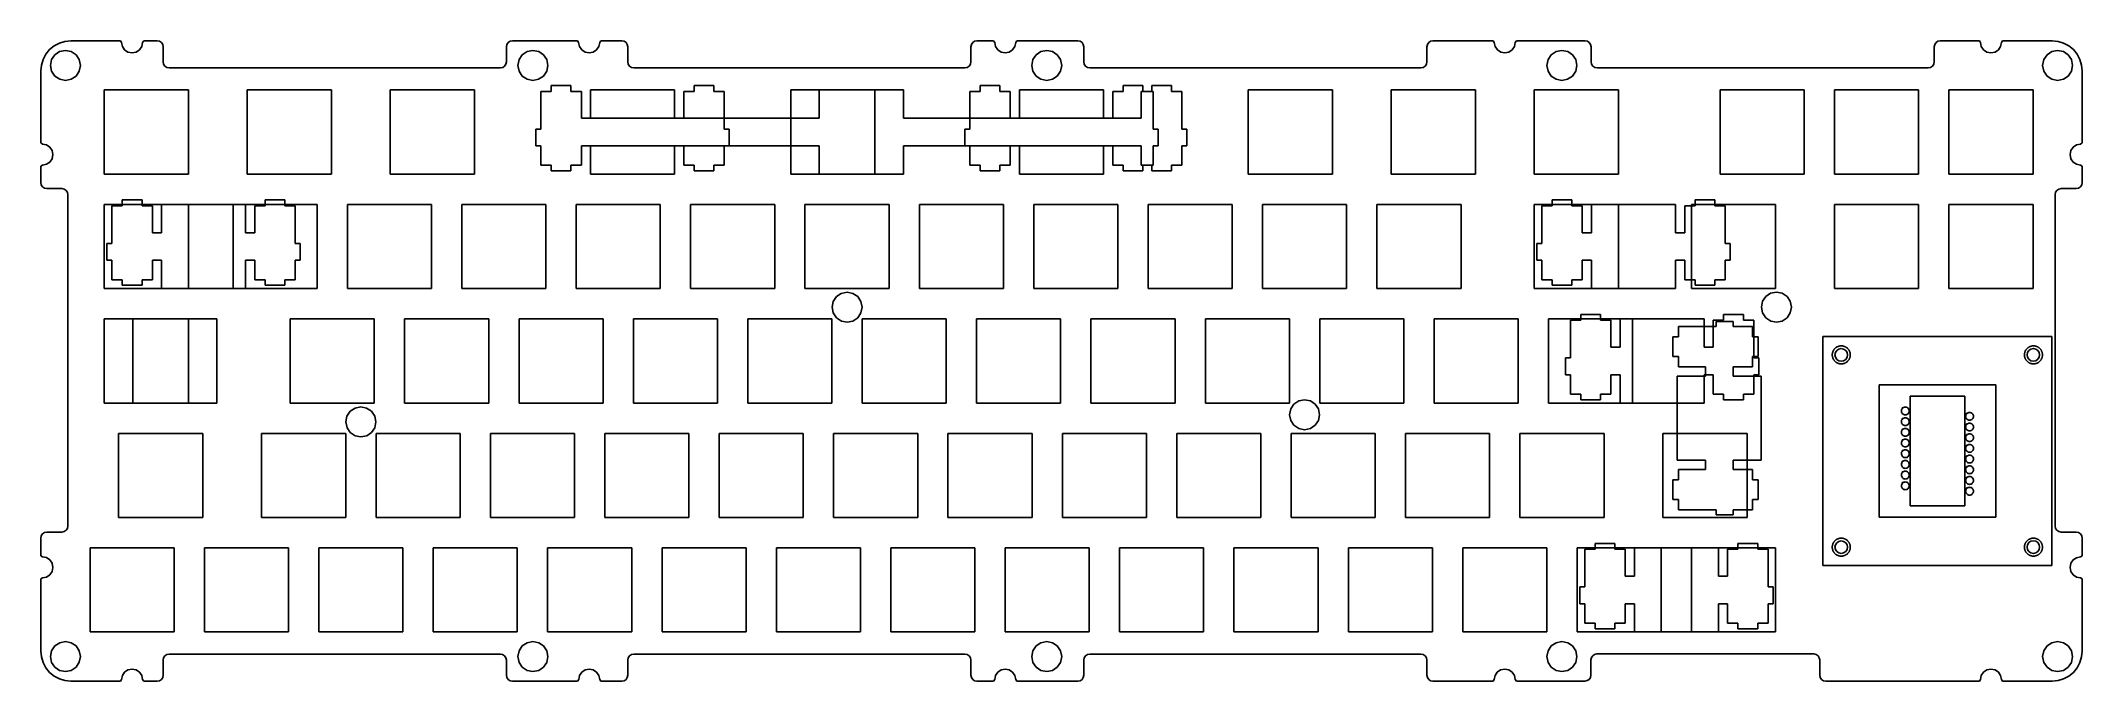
# Model space of a CAD drawing. Extents: x -1 to 339, y -1 to 106.
import ezdxf

# ---------------------------------------------------------------- set-up
doc = ezdxf.new("R2010")
doc.units = 0

msp = doc.modelspace()

# ---------------------------------------------------------------- linework, layer by layer
at = {"layer": 'Layer 1'}
for p, q in [((1.558348, 105.061915), (2.418932, 105.520895)), ((2.418932, 105.520895), (3.35235, 105.804905)), ((3.35235, 105.804905), (4.332359, 105.901905)), ((4.332359, 105.901905), (12.597679, 105.901915)), ((12.597679, 105.901915), (12.779238, 105.646455)), ((12.779238, 105.646455), (12.916736, 104.965285)), ((16.141747, 104.965265), (16.279236, 105.646455)), ((16.279236, 105.646455), (16.462033, 105.901935)), ((16.462033, 105.901935), (18.704183, 105.901935)), ((18.704183, 105.901935), (19.086889, 105.825935)), ((19.086889, 105.825935), (19.411285, 105.608935)), ((19.411285, 105.608935), (19.628084, 105.284945)), ((76.934696, 105.290925), (77.149096, 105.608915)), ((77.149096, 105.608915), (77.467096, 105.822925)), ((77.467096, 105.822925), (77.85639, 105.900925)), ((77.85639, 105.900925), (88.71399, 105.901455)), ((88.71399, 105.901455), (88.895394, 105.645985)), ((88.895394, 105.645985), (89.032893, 104.964805)), ((92.257902, 104.964795), (92.395392, 105.645985)), ((92.395392, 105.645985), (92.580431, 105.901645)), ((92.580431, 105.901645), (96.076431, 105.901845)), ((96.076431, 105.901845), (96.459034, 105.825845)), ((96.459034, 105.825845), (96.783432, 105.608845)), ((96.783432, 105.608845), (97.000027, 105.284865)), ((154.305048, 105.290825), (154.519038, 105.608835)), ((154.519038, 105.608835), (154.837038, 105.822855)), ((154.837038, 105.822855), (155.227038, 105.901855)), ((155.227038, 105.901855), (157.990578, 105.901845)), ((157.990578, 105.901845), (158.179638, 105.646385)), ((158.179638, 105.646385), (158.317138, 104.965215)), ((161.542128, 104.965215), (161.679638, 105.646385)), ((161.679638, 105.646385), (161.862428, 105.901855)), ((161.862428, 105.901855), (172.010028, 105.901855)), ((172.010028, 105.901855), (172.393018, 105.825855)), ((172.393018, 105.825855), (172.717018, 105.608845)), ((172.717018, 105.608845), (172.934028, 105.284845)), ((230.240038, 105.290855), (230.454038, 105.608845)), ((230.454038, 105.608845), (230.772038, 105.822855)), ((230.772038, 105.822855), (231.161038, 105.901855)), ((231.161038, 105.901855), (241.182238, 105.901865)), ((241.182238, 105.901865), (241.369818, 105.646385)), ((241.369818, 105.646385), (241.507308, 104.965205)), ((244.732308, 104.965215), (244.869818, 105.646385)), ((244.869818, 105.646385), (245.052608, 105.901855)), ((245.052608, 105.901855), (256.489108, 105.901855)), ((256.489108, 105.901855), (256.872108, 105.825855)), ((256.872108, 105.825855), (257.196108, 105.608845)), ((257.196108, 105.608845), (257.413108, 105.284855)), ((314.718088, 105.290835), (314.933098, 105.608835)), ((314.933098, 105.608835), (315.251118, 105.822835)), ((315.251118, 105.822835), (315.640108, 105.901835)), ((315.640108, 105.901835), (322.149258, 105.901835)), ((322.149258, 105.901835), (322.327378, 105.646365)), ((322.327378, 105.646365), (322.464908, 104.965205)), ((325.689918, 104.965195), (325.827388, 105.646365)), ((325.827388, 105.646365), (326.010188, 105.901835)), ((326.010188, 105.901835), (334.273108, 105.901835)), ((334.273108, 105.901835), (335.253098, 105.804835)), ((335.253098, 105.804835), (336.186098, 105.520845)), ((336.186098, 105.520845), (337.047048, 105.061835)), ((-0.570688, 101.881895), (-0.287038, 102.814905)), ((-0.287038, 102.814905), (0.172415, 103.675905)), ((0.172415, 103.675905), (0.79683, 104.437895)), ((0.79683, 104.437895), (1.558348, 105.061915)), ((1.12648, 102.783), (0.930022, 101.81)), ((1.66227, 103.578), (1.12648, 102.783)), ((2.45691, 104.114), (1.66227, 103.578)), ((3.43002, 104.31), (2.45691, 104.114)), ((4.40314, 104.114), (3.43002, 104.31)), ((5.19779, 103.578), (4.40314, 104.114)), ((5.733562, 102.783), (5.19779, 103.578)), ((5.930014, 101.81001), (5.733562, 102.783)), ((12.916736, 104.965285), (13.291732, 104.409025)), ((13.291732, 104.409025), (13.848042, 104.033975)), ((13.848042, 104.033975), (14.529237, 103.896465)), ((14.529237, 103.896465), (15.210447, 104.033965)), ((15.210447, 104.033965), (15.766642, 104.409015)), ((15.766642, 104.409015), (16.141747, 104.965265)), ((19.628084, 105.284945), (19.704184, 104.901935)), ((19.704184, 104.901935), (19.704189, 102.404935)), ((19.704189, 102.404935), (19.780289, 102.021935)), ((19.780289, 102.021935), (19.997083, 101.697935)), ((76.561387, 101.697945), (76.775896, 102.015935)), ((76.775896, 102.015935), (76.854596, 102.404925)), ((76.854596, 102.404925), (76.855896, 104.900935)), ((76.855896, 104.900935), (76.934696, 105.290925)), ((78.96891, 102.78299), (78.77241, 101.80999)), ((79.504602, 103.57799), (78.96891, 102.78299)), ((80.299304, 104.11399), (79.504602, 103.57799)), ((81.272413, 104.30999), (80.299304, 104.11399)), ((82.245505, 104.11399), (81.272413, 104.30999)), ((83.0402, 103.578), (82.245505, 104.11399)), ((83.575896, 102.783), (83.0402, 103.578)), ((83.772405, 101.80999), (83.575896, 102.783)), ((89.032893, 104.964805), (89.407889, 104.408555)), ((89.407889, 104.408555), (89.964197, 104.033505)), ((89.964197, 104.033505), (90.645393, 103.895985)), ((90.645393, 103.895985), (91.326603, 104.033495)), ((91.326603, 104.033495), (91.882799, 104.408545)), ((91.882799, 104.408545), (92.257902, 104.964795)), ((97.000027, 105.284865), (97.076037, 104.901835)), ((97.076037, 104.901835), (97.075243, 102.404855)), ((97.075243, 102.404855), (97.151243, 102.021855)), ((97.076037, 104.901835), (97.076037, 104.901835)), ((97.151243, 102.021855), (97.367849, 101.697845)), ((153.932058, 101.697835), (154.147048, 102.015845)), ((154.147048, 102.015845), (154.225048, 102.404845)), ((154.225048, 102.404845), (154.226048, 104.901845)), ((154.226048, 104.901845), (154.305048, 105.290825)), ((158.317138, 104.965215), (158.692128, 104.408955)), ((158.692128, 104.408955), (159.248438, 104.033905)), ((159.248438, 104.033905), (159.929638, 103.896385)), ((159.929638, 103.896385), (160.610828, 104.033915)), ((160.610828, 104.033915), (161.167048, 104.408945)), ((161.167048, 104.408945), (161.542128, 104.965215)), ((164.53101, 102.783), (164.33501, 101.81)), ((165.06701, 103.578), (164.53101, 102.783)), ((165.86201, 104.114), (165.06701, 103.578)), ((166.83501, 104.31), (165.86201, 104.114)), ((167.808, 104.11401), (166.83501, 104.31)), ((168.603, 103.578), (167.808, 104.11401)), ((169.13801, 102.783), (168.603, 103.578)), ((169.335, 101.81001), (169.13801, 102.783)), ((172.934028, 105.284845), (173.010028, 104.901845)), ((173.010028, 104.901845), (173.009028, 102.404845)), ((173.009028, 102.404845), (173.086028, 102.021865)), ((173.086028, 102.021865), (173.302028, 101.697865)), ((229.867028, 101.697855), (230.081038, 102.015855)), ((230.081038, 102.015855), (230.160038, 102.404855)), ((230.160038, 102.404855), (230.161038, 104.901855)), ((230.161038, 104.901855), (230.240038, 105.290855)), ((241.507308, 104.965205), (241.882308, 104.408955)), ((241.882308, 104.408955), (242.438598, 104.033925)), ((242.438598, 104.033925), (243.119818, 103.896385)), ((243.119818, 103.896385), (243.801008, 104.033915)), ((243.801008, 104.033915), (244.357208, 104.408965)), ((244.357208, 104.408965), (244.732308, 104.965215)), ((250.33, 102.783), (250.134, 101.81)), ((250.866, 103.578), (250.33, 102.783)), ((251.661, 104.114), (250.866, 103.578)), ((252.634, 104.31), (251.661, 104.114)), ((253.607, 104.114), (252.634, 104.31)), ((254.402, 103.578), (253.607, 104.114)), ((254.937, 102.783), (254.402, 103.578)), ((255.134, 101.81001), (254.937, 102.783)), ((257.413108, 105.284855), (257.489108, 104.901855)), ((257.489108, 104.901855), (257.488108, 102.404855)), ((257.488108, 102.404855), (257.564108, 102.021855)), ((257.564108, 102.021855), (257.781108, 101.697855)), ((314.347108, 101.691835), (314.564088, 102.015835)), ((314.564088, 102.015835), (314.640088, 102.398835)), ((314.640088, 104.901835), (314.718088, 105.290835)), ((314.640088, 102.398835), (314.640088, 104.901835)), ((322.464908, 104.965205), (322.839898, 104.408935)), ((322.839898, 104.408935), (323.396218, 104.033885)), ((323.396218, 104.033885), (324.077408, 103.896375)), ((324.077408, 103.896375), (324.758608, 104.033885)), ((324.758608, 104.033885), (325.314818, 104.408935)), ((325.314818, 104.408935), (325.689918, 104.965195)), ((332.881215, 102.783), (332.685185, 101.81)), ((333.417215, 103.578), (332.881215, 102.783)), ((334.212205, 104.11399), (333.417215, 103.578)), ((335.185205, 104.31), (334.212205, 104.11399)), ((336.158185, 104.11399), (335.185205, 104.31)), ((336.953205, 103.578), (336.158185, 104.11399)), ((337.489205, 102.78298), (336.953205, 103.578)), ((337.047048, 105.061835), (337.808098, 104.436835)), ((337.685205, 101.81), (337.489205, 102.78298)), ((337.808098, 104.436835), (338.433068, 103.675845)), ((338.433068, 103.675845), (338.892098, 102.814835)), ((338.892098, 102.814835), (339.176128, 101.881835)), ((-0.667639, 100.901905), (-0.570688, 101.881895)), ((-0.667639, 88.908205), (-0.667639, 100.901905)), ((0.930022, 101.81), (1.120328, 100.85299)), ((1.120328, 100.85299), (1.662257, 100.04199)), ((1.662257, 100.04199), (2.473306, 99.500398)), ((2.473306, 99.500398), (3.430026, 99.310088)), ((3.430026, 99.310088), (4.386737, 99.500388)), ((4.386737, 99.500388), (5.197785, 100.042)), ((5.197785, 100.042), (5.739713, 100.85301)), ((5.739713, 100.85301), (5.930014, 101.81001)), ((19.997083, 101.697935), (20.321481, 101.480925)), ((20.321481, 101.480925), (20.704185, 101.404925)), ((20.704185, 101.404925), (75.854185, 101.404935)), ((75.854185, 101.404935), (76.243496, 101.483935)), ((76.243496, 101.483935), (76.561387, 101.697945)), ((78.77241, 101.80999), (78.962701, 100.85299)), ((78.962701, 100.85299), (79.504596, 100.042)), ((79.504596, 100.042), (80.315706, 99.500388)), ((80.315706, 99.500388), (81.272402, 99.310098)), ((81.272402, 99.310098), (82.229106, 99.500388)), ((82.229106, 99.500388), (83.040216, 100.04199)), ((83.040216, 100.04199), (83.582103, 100.85299)), ((83.582103, 100.85299), (83.772405, 101.80999)), ((97.367849, 101.697845), (97.692244, 101.480845)), ((97.692244, 101.480845), (98.074848, 101.404845)), ((98.074848, 101.404845), (153.225048, 101.404845)), ((153.225048, 101.404845), (153.614048, 101.483845)), ((153.614048, 101.483845), (153.932058, 101.697835)), ((164.33501, 101.81), (164.52501, 100.853)), ((164.52501, 100.853), (165.06701, 100.042)), ((165.06701, 100.042), (165.87801, 99.500398)), ((165.87801, 99.500398), (166.835, 99.310108)), ((166.835, 99.310108), (167.792, 99.500408)), ((167.792, 99.500408), (168.603, 100.04201)), ((168.603, 100.04201), (169.14501, 100.85299)), ((169.14501, 100.85299), (169.335, 101.81001)), ((173.302028, 101.697865), (173.627028, 101.480845)), ((173.627028, 101.480845), (174.009038, 101.404845)), ((174.009038, 101.404845), (229.159038, 101.404855)), ((229.159038, 101.404855), (229.549038, 101.483855)), ((229.549038, 101.483855), (229.867028, 101.697855)), ((250.134, 101.81), (250.324, 100.853)), ((250.324, 100.853), (250.866, 100.042)), ((250.866, 100.042), (251.677, 99.500398)), ((251.677, 99.500398), (252.634, 99.310098)), ((252.634, 99.310098), (253.59099, 99.500398)), ((253.59099, 99.500398), (254.402, 100.042)), ((254.402, 100.042), (254.943, 100.853)), ((254.943, 100.853), (255.134, 101.81001)), ((257.781108, 101.697855), (258.105108, 101.480845)), ((258.105108, 101.480845), (258.488108, 101.404845)), ((258.488108, 101.404845), (313.640108, 101.398845)), ((313.640108, 101.398845), (314.023098, 101.474845)), ((314.023098, 101.474845), (314.347108, 101.691835)), ((332.685185, 101.81), (332.875215, 100.85299)), ((332.875215, 100.85299), (333.417215, 100.04198)), ((333.417215, 100.04198), (334.228215, 99.500388)), ((334.228215, 99.500388), (335.185205, 99.310088)), ((335.185205, 99.310088), (336.142205, 99.500398)), ((336.142205, 99.500398), (336.953205, 100.04199)), ((336.953205, 100.04199), (337.495205, 100.85298)), ((337.495205, 100.85298), (337.685205, 101.81)), ((339.176128, 101.881835), (339.273128, 100.901825)), ((339.273128, 100.901825), (339.273128, 88.9082)), ((9.906996, 83.726011), (9.906999, 97.726011)), ((9.906999, 97.726011), (23.907, 97.726013)), ((23.907, 97.726013), (23.906996, 83.726013)), ((33.719, 83.726016), (33.719003, 97.726016)), ((33.719003, 97.726016), (47.719, 97.726016)), ((47.719, 97.726016), (47.718997, 83.726016)), ((57.531994, 83.726014), (57.531996, 97.726014)), ((57.531996, 97.726014), (71.532, 97.726016)), ((71.532, 97.726016), (71.531994, 83.726016)), ((82.593964, 91.226023), (82.59398, 97.495003)), ((82.59398, 97.495003), (84.31898, 97.495003)), ((82.593981, 91.22602), (82.593997, 97.495)), ((82.593997, 97.495), (84.318997, 97.495)), ((84.31898, 98.476004), (87.61897, 98.476009)), ((84.31898, 97.495003), (84.31898, 98.476004)), ((84.318997, 98.476001), (87.618987, 98.476006)), ((84.318997, 97.495), (84.318997, 98.476001)), ((87.61897, 98.476009), (87.618973, 97.495008)), ((87.618973, 97.495008), (89.343973, 97.495008)), ((87.618987, 98.476006), (87.61899, 97.495005)), ((87.61899, 97.495005), (89.34399, 97.495005)), ((89.343973, 97.495008), (89.343978, 93.025008)), ((89.34399, 97.495005), (89.343995, 93.025005)), ((90.868995, 93.02501), (90.868984, 97.72602)), ((90.868984, 97.72602), (104.868984, 97.726005)), ((104.868984, 97.726005), (104.868974, 93.025015)), ((106.393964, 93.02502), (106.393984, 97.49501)), ((106.393984, 97.49501), (108.119, 97.495)), ((108.11899, 98.476001), (111.41899, 98.476007)), ((108.119, 97.495), (108.11899, 98.476001)), ((111.41899, 98.476007), (111.41899, 97.495003)), ((111.41899, 97.495003), (113.14399, 97.495006)), ((113.14399, 97.495006), (113.14399, 91.226006)), ((124.207, 83.725995), (124.20701, 97.725995)), ((124.20701, 97.725995), (138.207, 97.726005)), ((128.967978, 93.025013), (128.967968, 97.726023)), ((128.967968, 97.726023), (142.968968, 97.726023)), ((138.207, 97.726005), (138.207, 83.726)), ((142.968968, 97.726023), (142.968978, 93.025013)), ((154.03201, 91.226004), (154.032, 97.495004)), ((154.032, 97.495004), (155.757, 97.495004)), ((155.757, 98.476005), (159.05699, 98.476011)), ((155.757, 97.495004), (155.757, 98.476005)), ((159.05699, 98.476011), (159.057, 97.49501)), ((159.057, 97.49501), (160.782, 97.49501)), ((160.782, 97.49501), (160.782, 93.02501)), ((162.30699, 93.025012), (162.30701, 97.726002)), ((162.30701, 97.726002), (176.30701, 97.726004)), ((176.30701, 97.726004), (176.307, 93.025014)), ((177.832, 93.025019), (177.83201, 97.494999)), ((177.83201, 97.494999), (179.557, 97.495003)), ((179.557, 98.476004), (182.85699, 98.476009)), ((179.557, 97.495003), (179.557, 98.476004)), ((182.593978, 93.025019), (182.593978, 97.495019)), ((182.593978, 97.495019), (184.318978, 97.495019)), ((182.85699, 98.476009), (182.85699, 97.495006)), ((182.85699, 97.495006), (184.58199, 97.495008)), ((184.318978, 97.495019), (184.318988, 98.476004)), ((184.318988, 98.476004), (187.618988, 98.476009)), ((184.58199, 97.495008), (184.58199, 91.226008)), ((187.618988, 98.476009), (187.618988, 97.495005)), ((187.618988, 97.495005), (189.343988, 97.495008)), ((189.343988, 97.495008), (189.343988, 91.226008)), ((200.40699, 97.725997), (214.407, 97.726003)), ((200.407, 83.725997), (200.40699, 97.725997)), ((214.407, 97.726003), (214.407, 83.726)), ((224.21899, 97.726), (238.219, 97.726005)), ((224.21899, 83.726), (224.21899, 97.726)), ((238.219, 97.726005), (238.21899, 83.726005)), ((248.032, 97.726), (262.032, 97.72601)), ((248.032, 83.726), (248.032, 97.726)), ((262.032, 97.72601), (262.032, 83.726)), ((278.988, 97.726), (292.988, 97.72601)), ((278.988, 83.726), (278.988, 97.726)), ((292.988, 97.72601), (292.988, 83.726)), ((298.038, 97.726), (312.038, 97.72601)), ((298.038, 83.726), (298.038, 97.726)), ((312.038, 97.72601), (312.038, 83.726)), ((317.088, 97.726), (331.088, 97.726018)), ((317.088, 83.726), (317.088, 97.726)), ((331.088, 97.726018), (331.088, 83.726)), ((89.343978, 93.025008), (128.967978, 93.025013)), ((89.343995, 93.025005), (90.868995, 93.02501)), ((104.868974, 93.025015), (106.393964, 93.02502)), ((142.968978, 93.025013), (182.593978, 93.025019)), ((160.782, 93.02501), (162.30699, 93.025012)), ((176.307, 93.025014), (177.832, 93.025019)), ((-0.412192, 88.723187), (-0.667639, 88.908205)), ((0.269005, 88.585672), (-0.412192, 88.723187)), ((0.825265, 88.210572), (0.269005, 88.585672)), ((81.76897, 88.426023), (81.768964, 91.226023)), ((81.768964, 91.226023), (82.593964, 91.226023)), ((82.59397, 88.426025), (81.76897, 88.426023)), ((81.768987, 88.42602), (81.768981, 91.22602)), ((81.768981, 91.22602), (82.593981, 91.22602)), ((82.593987, 88.426022), (81.768987, 88.42602)), ((82.593975, 85.196015), (82.59397, 88.426025)), ((82.593992, 85.196012), (82.593987, 88.426022)), ((89.343978, 88.426013), (89.34397, 85.196023)), ((128.967978, 88.426021), (89.343978, 88.426013)), ((89.343995, 88.42601), (89.343987, 85.19602)), ((90.868995, 88.426015), (89.343995, 88.42601)), ((90.869, 83.726015), (90.868995, 88.426015)), ((106.39398, 88.426023), (104.86899, 88.426018)), ((104.86899, 88.426018), (104.869, 83.726018)), ((106.39399, 85.196013), (106.39398, 88.426023)), ((113.14399, 88.426008), (113.14398, 85.196018)), ((113.14399, 91.226006), (113.96899, 91.226008)), ((113.96899, 88.426008), (113.14399, 88.426008)), ((113.96899, 91.226008), (113.96899, 88.426008)), ((128.967988, 83.726021), (128.967978, 88.426021)), ((182.593978, 88.426021), (142.968978, 88.426021)), ((142.968978, 88.426021), (142.968988, 83.726021)), ((153.20699, 88.42602), (153.20699, 91.22602)), ((153.20699, 91.22602), (154.03201, 91.226004)), ((154.03199, 88.42602), (153.20699, 88.42602)), ((154.032, 85.19601), (154.03199, 88.42602)), ((160.782, 88.426005), (160.78199, 85.196015)), ((162.307, 88.42601), (160.782, 88.426005)), ((162.307, 83.72601), (162.307, 88.42601)), ((177.83199, 88.426024), (176.30699, 88.426022)), ((176.30699, 88.426022), (176.307, 83.726012)), ((177.83199, 85.196014), (177.83199, 88.426024)), ((182.593988, 85.196011), (182.593978, 88.426021)), ((184.58199, 91.226008), (185.40699, 91.226011)), ((184.582, 88.426009), (184.58199, 85.196019)), ((185.407, 88.426011), (184.582, 88.426009)), ((185.40699, 91.226011), (185.407, 88.426011)), ((190.168988, 88.426011), (189.343978, 88.426027)), ((189.343978, 88.426027), (189.343978, 85.196017)), ((189.343988, 91.226008), (190.168988, 91.226011)), ((190.168988, 91.226011), (190.168988, 88.426011)), ((338.336478, 88.588099), (337.780218, 88.213105)), ((339.017648, 88.725603), (338.336478, 88.588099)), ((339.273128, 88.9082), (339.017648, 88.725603)), ((-0.667637, 85.041774), (-0.412174, 85.22317)), ((-0.667635, 82.305534), (-0.667637, 85.041774)), ((-0.412174, 85.22317), (0.268999, 85.360676)), ((0.268999, 85.360676), (0.825257, 85.735678)), ((0.825257, 85.735678), (1.200298, 86.291978)), ((1.200292, 87.654384), (0.825265, 88.210572)), ((1.337808, 86.973188), (1.200292, 87.654384)), ((1.200298, 86.291978), (1.337808, 86.973188)), ((84.318975, 85.196018), (82.593975, 85.196015)), ((84.318992, 85.196015), (82.593992, 85.196012)), ((84.318965, 84.275027), (84.318975, 85.196018)), ((84.318982, 84.275024), (84.318992, 85.196015)), ((89.34397, 85.196023), (87.61897, 85.19602)), ((87.61897, 85.19602), (87.618975, 84.275014)), ((89.343987, 85.19602), (87.618987, 85.196017)), ((87.618987, 85.196017), (87.618992, 84.275011)), ((108.11899, 85.196013), (106.39399, 85.196013)), ((108.119, 84.275003), (108.11899, 85.196013)), ((113.14398, 85.196018), (111.41899, 85.196018)), ((111.41899, 85.196018), (111.41899, 84.275011)), ((155.757, 85.19601), (154.032, 85.19601)), ((155.75701, 84.275003), (155.757, 85.19601)), ((160.78199, 85.196015), (159.05699, 85.196015)), ((159.05699, 85.196015), (159.057, 84.275008)), ((179.55699, 85.196014), (177.83199, 85.196014)), ((179.557, 84.275007), (179.55699, 85.196014)), ((184.318988, 85.196011), (182.593988, 85.196011)), ((184.58199, 85.196019), (182.85699, 85.196019)), ((182.85699, 85.196019), (182.857, 84.275012)), ((184.318978, 84.275023), (184.318988, 85.196011)), ((189.343978, 85.196017), (187.618988, 85.196017)), ((187.618988, 85.196017), (187.618988, 84.27501)), ((337.405198, 87.656813), (337.267698, 86.975612)), ((337.267698, 86.975612), (337.405198, 86.294405)), ((337.780218, 88.213105), (337.405198, 87.656813)), ((337.405198, 86.294405), (337.780248, 85.738213)), ((337.780248, 85.738213), (338.336508, 85.363108)), ((338.336508, 85.363108), (339.017648, 85.225604)), ((339.017648, 85.225604), (339.273128, 85.042809)), ((339.273128, 85.042809), (339.273128, 82.306129)), ((-0.591519, 81.922939), (-0.667635, 82.305534)), ((-0.374753, 81.598448), (-0.591519, 81.922939)), ((-0.050317, 81.381736), (-0.374753, 81.598448)), ((23.906996, 83.726013), (9.906996, 83.726011)), ((47.718997, 83.726016), (33.719, 83.726016)), ((71.531994, 83.726016), (57.531994, 83.726014)), ((87.618975, 84.275014), (84.318965, 84.275027)), ((87.618992, 84.275011), (84.318982, 84.275024)), ((104.869, 83.726018), (90.869, 83.726015)), ((111.41899, 84.275011), (108.119, 84.275003)), ((138.207, 83.726), (124.207, 83.725995)), ((142.968988, 83.726021), (128.967988, 83.726021)), ((159.057, 84.275008), (155.75701, 84.275003)), ((176.307, 83.726012), (162.307, 83.72601)), ((182.857, 84.275012), (179.557, 84.275007)), ((187.618988, 84.27501), (184.318978, 84.275023)), ((214.407, 83.726), (200.407, 83.725997)), ((238.21899, 83.726005), (224.21899, 83.726)), ((262.032, 83.726), (248.032, 83.726)), ((292.988, 83.726), (278.988, 83.726)), ((312.038, 83.726), (298.038, 83.726)), ((331.088, 83.726), (317.088, 83.726)), ((338.980108, 81.599035), (338.662128, 81.38463)), ((339.194128, 81.916932), (338.980108, 81.599035)), ((339.273128, 82.306129), (339.194128, 81.916932)), ((0.332363, 81.305636), (-0.050317, 81.381736)), ((2.839493, 81.305837), (0.332363, 81.305636)), ((3.222174, 81.229737), (2.839493, 81.305837)), ((3.54659, 81.013038), (3.222174, 81.229737)), ((3.763373, 80.688635), (3.54659, 81.013038)), ((3.839493, 80.305937), (3.763373, 80.688635)), ((3.839498, 25.155937), (3.839493, 80.305937)), ((9.906969, 78.67599), (23.906988, 78.675993)), ((9.906985, 64.67599), (9.906969, 78.67599)), ((11.157006, 72.176015), (11.157001, 78.446025)), ((11.157001, 78.446025), (12.882, 78.446025)), ((12.882, 78.446025), (12.882002, 79.426023)), ((12.882002, 79.426023), (16.182002, 79.426028)), ((16.182002, 79.426028), (16.182, 78.44603)), ((16.182, 78.44603), (17.907, 78.44603)), ((17.907, 78.44603), (17.907005, 73.97603)), ((19.432005, 73.976035), (19.432018, 78.676025)), ((19.432018, 78.676025), (33.432018, 78.676028)), ((23.906988, 78.675993), (23.906985, 64.675993)), ((31.338001, 64.676024), (31.338003, 78.676024)), ((31.338003, 78.676024), (45.337988, 78.676008)), ((33.432018, 78.676028), (33.432007, 73.976038)), ((34.957017, 73.976025), (34.957012, 78.446025)), ((34.957012, 78.446025), (36.682, 78.446013)), ((36.682, 78.446013), (36.682002, 79.426012)), ((36.682002, 79.426012), (39.982002, 79.426017)), ((39.982002, 79.426017), (39.982002, 78.446019)), ((39.982002, 78.446019), (41.707002, 78.446019)), ((41.707002, 78.446019), (41.707007, 72.176009)), ((45.337988, 78.676008), (45.338001, 64.676008)), ((50.387998, 64.676005), (50.388, 78.676005)), ((50.388, 78.676005), (64.388, 78.676008)), ((64.388, 78.676008), (64.387998, 64.676008)), ((69.437995, 78.676), (83.438, 78.676016)), ((69.437995, 64.676013), (69.437995, 78.676)), ((83.438, 78.676016), (83.437995, 64.676016)), ((88.48799, 64.676003), (88.487993, 78.676003)), ((88.487993, 78.676003), (102.488, 78.676005)), ((102.488, 78.676005), (102.48799, 64.676005)), ((107.53799, 64.676016), (107.53799, 78.676016)), ((107.53799, 78.676016), (121.538, 78.676016)), ((121.538, 78.676016), (121.53799, 64.676016)), ((126.58798, 78.675995), (140.588, 78.676003)), ((126.588, 64.675995), (126.58798, 78.675995)), ((140.588, 78.676003), (140.588, 64.676)), ((145.63799, 78.676011), (159.638, 78.676013)), ((145.63799, 64.676011), (145.63799, 78.676011)), ((159.638, 78.676013), (159.63799, 64.676013)), ((164.68801, 64.676037), (164.68801, 78.676037)), ((164.68801, 78.676037), (178.688, 78.676021)), ((178.688, 78.676021), (178.68801, 64.676021)), ((183.73799, 78.676007), (197.738, 78.67601)), ((183.73799, 64.676007), (183.73799, 78.676007)), ((197.738, 78.67601), (197.73799, 64.67601)), ((202.788, 78.676005), (216.788, 78.676018)), ((202.788, 64.676005), (202.788, 78.676005)), ((216.788, 78.676018), (216.788, 64.676)), ((221.838, 64.676003), (221.83801, 78.676003)), ((221.83801, 78.676003), (235.838, 78.676013)), ((235.838, 78.676013), (235.838, 64.676)), ((248.032, 64.676003), (248.032, 78.676003)), ((248.032, 78.676003), (262.032, 78.676)), ((249.28199, 72.176003), (249.28199, 78.446003)), ((249.28199, 78.446003), (251.00699, 78.446001)), ((251.00699, 78.446001), (251.00699, 79.426002)), ((251.00699, 79.426002), (254.30699, 79.426002)), ((254.30699, 79.426002), (254.30699, 78.446)), ((254.30699, 78.446), (256.03199, 78.445998)), ((256.03199, 78.445998), (256.03199, 73.976)), ((257.55599, 73.975997), (257.55599, 78.675997)), ((257.55599, 78.675997), (271.55699, 78.675997)), ((262.032, 78.676), (262.032, 64.676)), ((271.55699, 78.675997), (271.55699, 73.975997)), ((273.08199, 78.446), (274.807, 78.446013)), ((273.08199, 73.976), (273.08199, 78.446)), ((274.226, 78.675997), (288.226, 78.675998)), ((274.226, 64.675997), (274.226, 78.675997)), ((274.807, 78.446013), (274.807, 79.426012)), ((274.807, 79.426012), (278.10699, 79.426012)), ((278.10699, 79.426012), (278.10699, 78.446)), ((278.10699, 78.446), (279.83199, 78.445998)), ((279.83199, 78.445998), (279.83199, 72.175998)), ((288.226, 78.675998), (288.226, 64.676)), ((298.038, 78.676), (312.038, 78.676013)), ((298.038, 64.676), (298.038, 78.676)), ((312.038, 78.676013), (312.038, 64.676)), ((317.08567, 78.675942), (331.08567, 78.675942)), ((317.086, 64.676), (317.08567, 78.675942)), ((331.08567, 78.675942), (331.08567, 64.676)), ((334.839088, 80.695033), (334.760088, 80.305733)), ((334.760088, 80.305733), (334.760088, 25.156)), ((335.053108, 81.01293), (334.839088, 80.695033)), ((335.371138, 81.227232), (335.053108, 81.01293)), ((335.760128, 81.305832), (335.371138, 81.227232)), ((338.273088, 81.30603), (335.760128, 81.305832)), ((338.662128, 81.38463), (338.273088, 81.30603)), ((10.331993, 69.376035), (10.332008, 72.176015)), ((10.332008, 72.176015), (11.157006, 72.176015)), ((17.907005, 73.97603), (19.432005, 73.976035)), ((33.432007, 73.976038), (34.957017, 73.976025)), ((41.707007, 72.176009), (42.532007, 72.176011)), ((42.532007, 72.176011), (42.53201, 69.376011)), ((248.45699, 72.176), (249.28199, 72.176003)), ((248.45699, 69.376), (248.45699, 72.176)), ((256.03199, 73.976), (257.55599, 73.975997)), ((271.55699, 73.975997), (273.08199, 73.976)), ((279.83199, 72.175998), (280.65699, 72.176001)), ((280.65699, 72.176001), (280.65699, 69.376001)), ((11.156991, 69.376035), (10.331993, 69.376035)), ((11.157, 66.146025), (11.156991, 69.376035)), ((17.906988, 69.37602), (17.906979, 66.14603)), ((19.431988, 69.376026), (17.906988, 69.37602)), ((19.431994, 64.676016), (19.431988, 69.376026)), ((34.956998, 69.376006), (33.431988, 69.376019)), ((33.431988, 69.376019), (33.431994, 64.676019)), ((34.95699, 66.146016), (34.956998, 69.376006)), ((41.707, 69.376011), (41.70699, 66.146021)), ((42.53201, 69.376011), (41.707, 69.376011)), ((249.28199, 69.376), (248.45699, 69.376)), ((249.28199, 66.146), (249.28199, 69.376)), ((257.55599, 69.376), (256.03199, 69.376)), ((256.03199, 69.376), (256.03199, 66.146)), ((257.55599, 64.676), (257.55599, 69.376)), ((273.08199, 69.376), (271.55699, 69.376)), ((271.55699, 69.376), (271.55699, 64.676)), ((273.08199, 66.146), (273.08199, 69.376)), ((280.65699, 69.376001), (279.83199, 69.376001)), ((279.83199, 69.376001), (279.83199, 66.146)), ((23.906985, 64.675993), (9.906985, 64.67599)), ((12.881979, 66.146025), (11.157, 66.146025)), ((12.881987, 65.225018), (12.881979, 66.146025)), ((16.181987, 65.225024), (12.881987, 65.225018)), ((17.906979, 66.14603), (16.181979, 66.14603)), ((16.181979, 66.14603), (16.181987, 65.225024)), ((33.431994, 64.676019), (19.431994, 64.676016)), ((45.338001, 64.676008), (31.338001, 64.676024)), ((36.68199, 66.146016), (34.95699, 66.146016)), ((36.681998, 65.225006), (36.68199, 66.146016)), ((39.981998, 65.225012), (36.681998, 65.225006)), ((41.70699, 66.146021), (39.98199, 66.146021)), ((39.98199, 66.146021), (39.981998, 65.225012)), ((64.387998, 64.676008), (50.387998, 64.676005)), ((83.437995, 64.676016), (69.437995, 64.676013)), ((102.48799, 64.676005), (88.48799, 64.676003)), ((121.53799, 64.676016), (107.53799, 64.676016)), ((140.588, 64.676), (126.588, 64.675995)), ((159.63799, 64.676013), (145.63799, 64.676011)), ((178.68801, 64.676021), (164.68801, 64.676037)), ((197.73799, 64.67601), (183.73799, 64.676007)), ((216.788, 64.676), (202.788, 64.676005)), ((235.838, 64.676), (221.838, 64.676003)), ((262.032, 64.676), (248.032, 64.676003)), ((251.00699, 66.146), (249.28199, 66.146)), ((251.00699, 65.224999), (251.00699, 66.146)), ((254.30699, 65.224999), (251.00699, 65.224999)), ((256.03199, 66.146), (254.30699, 66.146)), ((254.30699, 66.146), (254.30699, 65.224999)), ((271.55699, 64.676), (257.55599, 64.676)), ((274.807, 66.146), (273.08199, 66.146)), ((288.226, 64.676), (274.226, 64.675997)), ((274.807, 65.224999), (274.807, 66.146)), ((278.10699, 65.224999), (274.807, 65.224999)), ((279.83199, 66.146), (278.10699, 66.146)), ((278.10699, 66.146), (278.10699, 65.224999)), ((312.038, 64.676), (298.038, 64.676)), ((331.08567, 64.676), (317.086, 64.676)), ((131.29499, 62.540109), (131.099, 61.567003)), ((131.099, 61.567003), (131.28901, 60.610196)), ((131.83099, 63.334705), (131.29499, 62.540109)), ((132.626, 63.870503), (131.83099, 63.334705)), ((133.599, 64.067003), (132.626, 63.870503)), ((134.57199, 63.870513), (133.599, 64.067003)), ((135.36701, 63.334692), (134.57199, 63.870513)), ((135.902, 62.540103), (135.36701, 63.334692)), ((136.09899, 61.567008), (135.902, 62.540103)), ((135.909, 60.610206), (136.09899, 61.567008)), ((286.05603, 62.560303), (285.85902, 61.587206)), ((285.85902, 61.587206), (286.05002, 60.630501)), ((286.59101, 63.355003), (286.05603, 62.560303)), ((287.38601, 63.890702), (286.59101, 63.355003)), ((288.35901, 64.087203), (287.38601, 63.890702)), ((289.33202, 63.890702), (288.35901, 64.087203)), ((290.12701, 63.355003), (289.33202, 63.890702)), ((290.663, 62.560303), (290.12701, 63.355003)), ((290.85901, 61.587203), (290.663, 62.560303)), ((290.66901, 60.630501), (290.85901, 61.587203)), ((9.906977, 45.625991), (9.90698, 59.625991)), ((9.90698, 59.625991), (23.90698, 59.625993)), ((14.668997, 45.626), (14.669, 59.626)), ((14.669, 59.626), (28.669, 59.626003)), ((23.90698, 59.625993), (23.906977, 45.625993)), ((28.669, 59.626003), (28.668997, 45.626003)), ((40.862997, 45.626006), (40.863, 59.626006)), ((40.863, 59.626006), (54.863, 59.626008)), ((54.863, 59.626008), (54.862997, 45.626008)), ((59.913016, 45.626029), (59.913018, 59.626029)), ((59.913018, 59.626029), (73.913, 59.626016)), ((73.913, 59.626016), (73.913016, 45.626016)), ((78.962994, 45.626005), (78.962996, 59.626005)), ((78.962996, 59.626005), (92.963, 59.626008)), ((92.963, 59.626008), (92.962994, 45.626008)), ((98.01302, 45.626026), (98.013022, 59.626026)), ((98.013022, 59.626026), (112.013, 59.626013)), ((112.013, 59.626013), (112.01302, 45.626013)), ((117.063, 45.625994), (117.06301, 59.625994)), ((117.06301, 59.625994), (131.063, 59.626005)), ((131.063, 59.626005), (131.063, 45.626)), ((131.28901, 60.610196), (131.83101, 59.799195)), ((131.83101, 59.799195), (132.642, 59.257299)), ((132.642, 59.257299), (133.59899, 59.067008)), ((133.59899, 59.067008), (134.55599, 59.25731)), ((134.55599, 59.25731), (135.367, 59.7992)), ((135.367, 59.7992), (135.909, 60.610206)), ((136.113, 45.625998), (136.11301, 59.625998)), ((136.11301, 59.625998), (150.113, 59.626013)), ((150.113, 59.626013), (150.113, 45.626)), ((155.163, 45.625997), (155.16301, 59.625997)), ((155.16301, 59.625997), (169.163, 59.626003)), ((169.163, 59.626003), (169.163, 45.626)), ((174.213, 59.626), (188.213, 59.626011)), ((174.213, 45.625997), (174.213, 59.626)), ((188.213, 59.626011), (188.213, 45.626)), ((193.263, 59.626), (207.263, 59.626008)), ((193.263, 45.626), (193.263, 59.626)), ((207.263, 59.626008), (207.263, 45.626)), ((212.313, 59.626), (226.313, 59.626008)), ((212.313, 45.626), (212.313, 59.626)), ((226.313, 59.626008), (226.313, 45.626)), ((231.363, 59.626), (245.363, 59.626008)), ((231.363, 45.626), (231.363, 59.626)), ((245.363, 59.626008), (245.363, 45.626)), ((250.41298, 45.626), (250.41298, 59.626)), ((250.41298, 59.626), (264.41298, 59.625998)), ((254.04399, 53.125998), (254.04399, 59.394998)), ((254.04399, 59.394998), (255.76899, 59.394998)), ((255.76899, 59.394998), (255.76899, 60.375999)), ((255.76899, 60.375999), (259.06799, 60.375999)), ((259.06799, 60.375999), (259.06799, 59.395)), ((259.06799, 59.395), (260.79399, 59.395)), ((260.79399, 59.395), (260.79399, 54.926)), ((262.31899, 54.926), (262.31899, 59.626)), ((262.31899, 59.626), (276.31899, 59.626)), ((264.41298, 59.625998), (264.41298, 45.626)), ((272.07398, 56.651002), (272.07398, 58.376002)), ((272.07398, 58.376002), (278.344, 58.376002)), ((276.31899, 59.626), (276.31899, 54.926)), ((277.84399, 59.395), (279.569, 59.395008)), ((277.84399, 54.926), (277.84399, 59.395)), ((278.344, 58.376002), (278.344, 59.201005)), ((278.344, 59.201005), (281.14398, 59.201002)), ((279.569, 59.395008), (279.569, 60.376007)), ((279.569, 60.376007), (282.86901, 60.376007)), ((281.14398, 59.201002), (281.14398, 58.376002)), ((281.14398, 58.376002), (284.37399, 58.376002)), ((282.86901, 60.376007), (282.86901, 59.395)), ((282.86901, 59.395), (284.59399, 59.395)), ((284.37399, 58.376002), (284.37399, 56.651002)), ((284.59399, 59.395), (284.59399, 53.126)), ((286.05002, 60.630501), (286.59101, 59.819403)), ((286.59101, 59.819403), (287.40302, 59.277504)), ((287.40302, 59.277504), (288.35901, 59.087203)), ((288.35901, 59.087203), (289.31601, 59.277504)), ((289.31601, 59.277504), (290.12701, 59.819405)), ((290.12701, 59.819405), (290.66901, 60.630501)), ((260.79399, 54.926), (262.31899, 54.926)), ((271.09399, 56.650999), (272.07398, 56.651002)), ((271.09399, 53.350999), (271.09399, 56.650999)), ((276.31899, 54.926), (277.84399, 54.926)), ((284.37399, 56.651002), (285.294, 56.651002)), ((285.294, 56.651002), (285.294, 53.351002)), ((296.10646, 56.590242), (296.10946, 56.690538)), ((296.10646, 18.6909), (296.10646, 56.590242)), ((296.10946, 56.690538), (296.20977, 56.692938)), ((296.20977, 56.692938), (334.10917, 56.692941)), ((297.873, 54.411742), (297.8367, 54.347642)), ((297.9124, 54.473942), (297.873, 54.411742)), ((297.9548, 54.534042), (297.9124, 54.473942)), ((298.0001, 54.592142), (297.9548, 54.534042)), ((298.0482, 54.647842), (298.0001, 54.592142)), ((298.0989, 54.701242), (298.0482, 54.647842)), ((298.1523, 54.751942), (298.0989, 54.701242)), ((298.208, 54.800042), (298.1523, 54.751942)), ((298.2661, 54.845342), (298.208, 54.800042)), ((298.3262, 54.887742), (298.2661, 54.845342)), ((298.3884, 54.927142), (298.3262, 54.887742)), ((298.4525, 54.963442), (298.3884, 54.927142)), ((298.74603, 54.6069), (298.405, 54.3793)), ((298.5183, 54.996542), (298.4525, 54.963442)), ((298.5856, 55.026342), (298.5183, 54.996542)), ((298.6543, 55.052842), (298.5856, 55.026342)), ((298.7242, 55.075942), (298.6543, 55.052842)), ((298.7951, 55.095552), (298.7242, 55.075942)), ((299.14801, 54.6868), (298.74603, 54.6069)), ((298.867, 55.111742), (298.7951, 55.095552)), ((298.9395, 55.124332), (298.867, 55.111742)), ((299.0126, 55.133332), (298.9395, 55.124332)), ((299.086, 55.138732), (299.0126, 55.133332)), ((299.1596, 55.140632), (299.086, 55.138732)), ((299.55002, 54.6069), (299.14801, 54.6868)), ((299.2332, 55.138732), (299.1596, 55.140632)), ((299.3066, 55.133332), (299.2332, 55.138732)), ((299.3797, 55.124332), (299.3066, 55.133332)), ((299.4522, 55.111742), (299.3797, 55.124332)), ((299.5241, 55.095552), (299.4522, 55.111742)), ((299.595, 55.075942), (299.5241, 55.095552)), ((299.89, 54.3793), (299.55002, 54.6069)), ((299.6649, 55.052842), (299.595, 55.075942)), ((299.7336, 55.026342), (299.6649, 55.052842)), ((299.8009, 54.996542), (299.7336, 55.026342)), ((299.8667, 54.963442), (299.8009, 54.996542)), ((299.9308, 54.927142), (299.8667, 54.963442)), ((299.993, 54.887742), (299.9308, 54.927142)), ((300.0531, 54.845342), (299.993, 54.887742)), ((300.1112, 54.800042), (300.0531, 54.845342)), ((300.1669, 54.751942), (300.1112, 54.800042)), ((300.2203, 54.701242), (300.1669, 54.751942)), ((300.271, 54.647842), (300.2203, 54.701242)), ((300.3191, 54.592142), (300.271, 54.647842)), ((300.3644, 54.534042), (300.3191, 54.592142)), ((300.4068, 54.473942), (300.3644, 54.534042)), ((300.4462, 54.411742), (300.4068, 54.473942)), ((300.4825, 54.347642), (300.4462, 54.411742)), ((329.873, 54.411742), (329.8367, 54.347642)), ((329.9124, 54.473942), (329.873, 54.411742)), ((329.9548, 54.534042), (329.9124, 54.473942)), ((330.0001, 54.592142), (329.9548, 54.534042)), ((330.0482, 54.647842), (330.0001, 54.592142)), ((330.0989, 54.701242), (330.0482, 54.647842)), ((330.1523, 54.751942), (330.0989, 54.701242)), ((330.208, 54.800042), (330.1523, 54.751942)), ((330.2661, 54.845342), (330.208, 54.800042)), ((330.3262, 54.887742), (330.2661, 54.845342)), ((330.3884, 54.927142), (330.3262, 54.887742)), ((330.4525, 54.963442), (330.3884, 54.927142)), ((330.74099, 54.614394), (330.4, 54.386797)), ((330.5183, 54.996542), (330.4525, 54.963442)), ((330.5856, 55.026342), (330.5183, 54.996542)), ((330.6543, 55.052842), (330.5856, 55.026342)), ((330.7242, 55.075942), (330.6543, 55.052842)), ((330.7951, 55.095552), (330.7242, 55.075942)), ((331.143, 54.694294), (330.74099, 54.614394)), ((330.867, 55.111742), (330.7951, 55.095552)), ((330.9395, 55.124332), (330.867, 55.111742)), ((331.0126, 55.133332), (330.9395, 55.124332)), ((331.086, 55.138732), (331.0126, 55.133332)), ((331.1596, 55.140632), (331.086, 55.138732)), ((331.544, 54.614394), (331.143, 54.694294)), ((331.2332, 55.138732), (331.1596, 55.140632)), ((331.3066, 55.133332), (331.2332, 55.138732)), ((331.3797, 55.124332), (331.3066, 55.133332)), ((331.4522, 55.111742), (331.3797, 55.124332)), ((331.5241, 55.095552), (331.4522, 55.111742)), ((331.595, 55.075942), (331.5241, 55.095552)), ((331.885, 54.3868), (331.544, 54.614394)), ((331.6649, 55.052842), (331.595, 55.075942)), ((331.7336, 55.026342), (331.6649, 55.052842)), ((331.8009, 54.996542), (331.7336, 55.026342)), ((331.8667, 54.963442), (331.8009, 54.996542)), ((331.9308, 54.927142), (331.8667, 54.963442)), ((331.993, 54.887742), (331.9308, 54.927142)), ((332.0531, 54.845342), (331.993, 54.887742)), ((332.1112, 54.800042), (332.0531, 54.845342)), ((332.1669, 54.751942), (332.1112, 54.800042)), ((332.2203, 54.701242), (332.1669, 54.751942)), ((332.271, 54.647842), (332.2203, 54.701242)), ((332.3191, 54.592142), (332.271, 54.647842)), ((332.3644, 54.534042), (332.3191, 54.592142)), ((332.4068, 54.473942), (332.3644, 54.534042)), ((332.4462, 54.411742), (332.4068, 54.473942)), ((332.4825, 54.347642), (332.4462, 54.411742)), ((334.10917, 56.692941), (334.20947, 56.690541)), ((334.20947, 56.690541), (334.21247, 56.590246)), ((334.21247, 56.590246), (334.21247, 18.6909)), ((253.21899, 50.326), (253.21899, 53.126)), ((253.21899, 53.126), (254.04399, 53.125998)), ((272.07398, 53.350999), (271.09399, 53.350999)), ((272.07398, 51.625999), (272.07398, 53.350999)), ((276.54399, 51.626002), (272.07398, 51.625999)), ((276.54399, 50.101002), (276.54399, 51.626002)), ((284.37399, 51.626005), (281.14398, 51.625998)), ((281.14398, 51.625998), (281.14398, 50.100998)), ((285.294, 53.351002), (284.37399, 53.351005)), ((284.37399, 53.351005), (284.37399, 51.626005)), ((284.59399, 53.126), (285.41899, 53.125998)), ((285.41899, 53.125998), (285.41899, 50.325998)), ((297.6619, 53.714142), (297.6589, 53.640542)), ((297.6589, 53.640542), (297.6619, 53.566942)), ((297.6669, 53.787542), (297.6619, 53.714142)), ((297.6619, 53.566942), (297.6669, 53.493542)), ((297.6759, 53.860642), (297.6669, 53.787542)), ((297.6669, 53.493542), (297.6759, 53.420442)), ((297.6886, 53.933142), (297.6759, 53.860642)), ((297.6759, 53.420442), (297.6886, 53.347942)), ((297.7047, 54.005042), (297.6886, 53.933142)), ((297.6886, 53.347942), (297.7047, 53.276042)), ((297.7243, 54.075942), (297.7047, 54.005042)), ((297.7047, 53.276042), (297.7243, 53.205142)), ((297.7473, 54.145842), (297.7243, 54.075942)), ((297.7243, 53.205142), (297.7473, 53.135242)), ((297.7738, 54.214542), (297.7473, 54.145842)), ((297.7473, 53.135242), (297.7738, 53.066542)), ((297.8036, 54.281842), (297.7738, 54.214542)), ((297.7738, 53.066542), (297.8036, 52.999242)), ((297.8367, 54.347642), (297.8036, 54.281842)), ((297.8036, 52.999242), (297.8367, 52.933442)), ((297.8367, 52.933442), (297.873, 52.869342)), ((297.873, 52.869342), (297.9124, 52.807142)), ((297.9124, 52.807142), (297.9548, 52.747042)), ((297.9548, 52.747042), (298.0001, 52.688942)), ((298.0001, 52.688942), (298.0482, 52.633242)), ((298.0482, 52.633242), (298.0989, 52.579842)), ((298.17802, 54.038601), (298.09802, 53.6368)), ((298.09802, 53.6368), (298.17802, 53.235001)), ((298.0989, 52.579842), (298.1523, 52.529142)), ((298.1523, 52.529142), (298.208, 52.481042)), ((298.405, 54.3793), (298.17802, 54.038601)), ((298.17802, 53.235001), (298.405, 52.894297)), ((298.208, 52.481042), (298.2661, 52.435742)), ((298.2661, 52.435742), (298.3262, 52.393342)), ((298.3262, 52.393342), (298.3884, 52.353942)), ((298.3884, 52.353942), (298.4525, 52.317642)), ((298.405, 52.894297), (298.74603, 52.6667)), ((298.4525, 52.317642), (298.5183, 52.284542)), ((298.5183, 52.284542), (298.5856, 52.254742)), ((298.5856, 52.254742), (298.6543, 52.228242)), ((298.6543, 52.228242), (298.7242, 52.205142)), ((298.7242, 52.205142), (298.7951, 52.185532)), ((298.74603, 52.6667), (299.14801, 52.5868)), ((298.7951, 52.185532), (298.867, 52.169342)), ((298.867, 52.169342), (298.9395, 52.156752)), ((298.9395, 52.156752), (299.0126, 52.147752)), ((299.0126, 52.147752), (299.086, 52.142352)), ((299.086, 52.142352), (299.1596, 52.140452)), ((299.14801, 52.5868), (299.55002, 52.6667)), ((299.1596, 52.140452), (299.2332, 52.142352)), ((299.2332, 52.142352), (299.3066, 52.147752)), ((299.3066, 52.147752), (299.3797, 52.156752)), ((299.3797, 52.156752), (299.4522, 52.169342)), ((299.4522, 52.169342), (299.5241, 52.185532)), ((299.5241, 52.185532), (299.595, 52.205142)), ((299.55002, 52.6667), (299.89, 52.894297)), ((299.595, 52.205142), (299.6649, 52.228242)), ((299.6649, 52.228242), (299.7336, 52.254742)), ((299.7336, 52.254742), (299.8009, 52.284542)), ((299.8009, 52.284542), (299.8667, 52.317642)), ((299.8667, 52.317642), (299.9308, 52.353942)), ((300.11802, 54.038601), (299.89, 54.3793)), ((299.89, 52.894297), (300.11802, 53.235001)), ((299.9308, 52.353942), (299.993, 52.393342)), ((299.993, 52.393342), (300.0531, 52.435742)), ((300.0531, 52.435742), (300.1112, 52.481042)), ((300.1112, 52.481042), (300.1669, 52.529142)), ((300.19802, 53.6368), (300.11802, 54.038601)), ((300.11802, 53.235001), (300.19802, 53.6368)), ((300.1669, 52.529142), (300.2203, 52.579842)), ((300.2203, 52.579842), (300.271, 52.633242)), ((300.271, 52.633242), (300.3191, 52.688942)), ((300.3191, 52.688942), (300.3644, 52.747042)), ((300.3644, 52.747042), (300.4068, 52.807142)), ((300.4068, 52.807142), (300.4462, 52.869342)), ((300.4462, 52.869342), (300.4825, 52.933442)), ((300.5156, 54.281842), (300.4825, 54.347642)), ((300.4825, 52.933442), (300.5156, 52.999242)), ((300.5454, 54.214542), (300.5156, 54.281842)), ((300.5156, 52.999242), (300.5454, 53.066542)), ((300.5719, 54.145842), (300.5454, 54.214542)), ((300.5454, 53.066542), (300.5719, 53.135242)), ((300.5949, 54.075942), (300.5719, 54.145842)), ((300.5719, 53.135242), (300.5949, 53.205142)), ((300.6145, 54.005042), (300.5949, 54.075942)), ((300.5949, 53.205142), (300.6145, 53.276042)), ((300.6306, 53.933142), (300.6145, 54.005042)), ((300.6145, 53.276042), (300.6306, 53.347942)), ((300.6433, 53.860642), (300.6306, 53.933142)), ((300.6306, 53.347942), (300.6433, 53.420442)), ((300.6523, 53.787542), (300.6433, 53.860642)), ((300.6433, 53.420442), (300.6523, 53.493542)), ((300.6573, 53.714142), (300.6523, 53.787542)), ((300.6523, 53.493542), (300.6573, 53.566942)), ((300.6603, 53.640542), (300.6573, 53.714142)), ((300.6573, 53.566942), (300.6603, 53.640542)), ((329.6619, 53.714142), (329.6589, 53.640542)), ((329.6589, 53.640542), (329.6619, 53.566942)), ((329.6669, 53.787542), (329.6619, 53.714142)), ((329.6619, 53.566942), (329.6669, 53.493542)), ((329.6759, 53.860642), (329.6669, 53.787542)), ((329.6669, 53.493542), (329.6759, 53.420442)), ((329.6886, 53.933142), (329.6759, 53.860642)), ((329.6759, 53.420442), (329.6886, 53.347942)), ((329.7047, 54.005042), (329.6886, 53.933142)), ((329.6886, 53.347942), (329.7047, 53.276042)), ((329.7243, 54.075942), (329.7047, 54.005042)), ((329.7047, 53.276042), (329.7243, 53.205142)), ((329.7473, 54.145842), (329.7243, 54.075942)), ((329.7243, 53.205142), (329.7473, 53.135242)), ((329.7738, 54.214542), (329.7473, 54.145842)), ((329.7473, 53.135242), (329.7738, 53.066542)), ((329.8036, 54.281842), (329.7738, 54.214542)), ((329.7738, 53.066542), (329.8036, 52.999242)), ((329.8367, 54.347642), (329.8036, 54.281842)), ((329.8036, 52.999242), (329.8367, 52.933442)), ((329.8367, 52.933442), (329.873, 52.869342)), ((329.873, 52.869342), (329.9124, 52.807142)), ((329.9124, 52.807142), (329.9548, 52.747042)), ((329.9548, 52.747042), (330.0001, 52.688942)), ((330.0001, 52.688942), (330.0482, 52.633242)), ((330.0482, 52.633242), (330.0989, 52.579842)), ((330.17301, 54.046096), (330.09301, 53.644299)), ((330.09301, 53.644299), (330.17301, 53.242498)), ((330.0989, 52.579842), (330.1523, 52.529142)), ((330.1523, 52.529142), (330.208, 52.481042)), ((330.4, 54.386797), (330.17301, 54.046096)), ((330.17301, 53.242498), (330.4, 52.901799)), ((330.208, 52.481042), (330.2661, 52.435742)), ((330.2661, 52.435742), (330.3262, 52.393342)), ((330.3262, 52.393342), (330.3884, 52.353942)), ((330.3884, 52.353942), (330.4525, 52.317642)), ((330.4, 52.901799), (330.74099, 52.674197)), ((330.4525, 52.317642), (330.5183, 52.284542)), ((330.5183, 52.284542), (330.5856, 52.254742)), ((330.5856, 52.254742), (330.6543, 52.228242)), ((330.6543, 52.228242), (330.7242, 52.205142)), ((330.7242, 52.205142), (330.7951, 52.185532)), ((330.74099, 52.674197), (331.143, 52.594297)), ((330.7951, 52.185532), (330.867, 52.169342)), ((330.867, 52.169342), (330.9395, 52.156752)), ((330.9395, 52.156752), (331.0126, 52.147752)), ((331.0126, 52.147752), (331.086, 52.142352)), ((331.086, 52.142352), (331.1596, 52.140452)), ((331.143, 52.594297), (331.544, 52.674197)), ((331.1596, 52.140452), (331.2332, 52.142352)), ((331.2332, 52.142352), (331.3066, 52.147752)), ((331.3066, 52.147752), (331.3797, 52.156752)), ((331.3797, 52.156752), (331.4522, 52.169342)), ((331.4522, 52.169342), (331.5241, 52.185532)), ((331.5241, 52.185532), (331.595, 52.205142)), ((331.544, 52.674197), (331.885, 52.901797)), ((331.595, 52.205142), (331.6649, 52.228242)), ((331.6649, 52.228242), (331.7336, 52.254742)), ((331.7336, 52.254742), (331.8009, 52.284542)), ((331.8009, 52.284542), (331.8667, 52.317642)), ((331.8667, 52.317642), (331.9308, 52.353942)), ((332.11302, 54.046096), (331.885, 54.3868)), ((331.885, 52.901797), (332.11302, 53.242498)), ((331.9308, 52.353942), (331.993, 52.393342)), ((331.993, 52.393342), (332.0531, 52.435742)), ((332.0531, 52.435742), (332.1112, 52.481042)), ((332.1112, 52.481042), (332.1669, 52.529142)), ((332.19302, 53.644299), (332.11302, 54.046096)), ((332.11302, 53.242498), (332.19302, 53.644299)), ((332.1669, 52.529142), (332.2203, 52.579842)), ((332.2203, 52.579842), (332.271, 52.633242)), ((332.271, 52.633242), (332.3191, 52.688942)), ((332.3191, 52.688942), (332.3644, 52.747042)), ((332.3644, 52.747042), (332.4068, 52.807142)), ((332.4068, 52.807142), (332.4462, 52.869342)), ((332.4462, 52.869342), (332.4825, 52.933442)), ((332.5156, 54.281842), (332.4825, 54.347642)), ((332.4825, 52.933442), (332.5156, 52.999242)), ((332.5454, 54.214542), (332.5156, 54.281842)), ((332.5156, 52.999242), (332.5454, 53.066542)), ((332.5719, 54.145842), (332.5454, 54.214542)), ((332.5454, 53.066542), (332.5719, 53.135242)), ((332.5949, 54.075942), (332.5719, 54.145842)), ((332.5719, 53.135242), (332.5949, 53.205142)), ((332.6145, 54.005042), (332.5949, 54.075942)), ((332.5949, 53.205142), (332.6145, 53.276042)), ((332.6306, 53.933142), (332.6145, 54.005042)), ((332.6145, 53.276042), (332.6306, 53.347942)), ((332.6433, 53.860642), (332.6306, 53.933142)), ((332.6306, 53.347942), (332.6433, 53.420442)), ((332.6523, 53.787542), (332.6433, 53.860642)), ((332.6433, 53.420442), (332.6523, 53.493542)), ((332.6573, 53.714142), (332.6523, 53.787542)), ((332.6523, 53.493542), (332.6573, 53.566942)), ((332.6603, 53.640542), (332.6573, 53.714142)), ((332.6573, 53.566942), (332.6603, 53.640542)), ((254.04399, 50.326), (253.21899, 50.326)), ((254.04399, 47.096), (254.04399, 50.326)), ((262.31899, 50.326), (260.79399, 50.326)), ((260.79399, 50.326), (260.79399, 47.096)), ((262.31899, 45.626), (262.31899, 50.326)), ((271.84398, 36.101002), (271.84398, 50.101002)), ((271.84398, 50.101002), (276.54399, 50.101002)), ((277.84399, 50.326), (276.31899, 50.326)), ((276.31899, 50.326), (276.31899, 45.626)), ((277.84399, 47.096), (277.84399, 50.326)), ((281.14398, 50.100998), (285.84399, 50.100998)), ((285.41899, 50.325998), (284.59399, 50.325998)), ((284.59399, 50.325998), (284.59399, 47.096)), ((285.84399, 50.100998), (285.84399, 36.101)), ((305.464, 48.6307), (305.464, 26.6255)), ((324.8685, 48.6307), (305.464, 48.6307)), ((324.8685, 26.6255), (324.8685, 48.6307)), ((23.906977, 45.625993), (9.906977, 45.625991)), ((28.668997, 45.626003), (14.668997, 45.626)), ((54.862997, 45.626008), (40.862997, 45.626006)), ((50.858906, 44.251496), (50.317015, 43.440487)), ((51.670015, 44.793487), (50.858906, 44.251496)), ((52.626704, 44.983799), (51.670015, 44.793487)), ((53.583418, 44.793484), (52.626704, 44.983799)), ((54.394417, 44.251483), (53.583418, 44.793484)), ((54.9364, 43.440503), (54.394417, 44.251483)), ((73.913016, 45.626016), (59.913016, 45.626029)), ((92.962994, 45.626008), (78.962994, 45.626005)), ((112.01302, 45.626013), (98.01302, 45.626026)), ((131.063, 45.626), (117.063, 45.625994)), ((150.113, 45.626), (136.113, 45.625998)), ((169.163, 45.626), (155.163, 45.625997)), ((188.213, 45.626), (174.213, 45.625997)), ((207.263, 45.626), (193.263, 45.626)), ((207.477, 44.656405), (207.28, 43.683307)), ((208.013, 45.451007), (207.477, 44.656405)), ((208.807, 45.986807), (208.013, 45.451007)), ((209.78, 46.183305), (208.807, 45.986807)), ((210.753, 45.986804), (209.78, 46.183305)), ((211.548, 45.451007), (210.753, 45.986804)), ((212.084, 44.656403), (211.548, 45.451007)), ((212.28, 43.683307), (212.084, 44.656403)), ((226.313, 45.626), (212.313, 45.626)), ((245.363, 45.626), (231.363, 45.626)), ((264.41298, 45.626), (250.41298, 45.626)), ((255.76899, 47.096), (254.04399, 47.096)), ((255.76899, 46.176001), (255.76899, 47.096)), ((259.06799, 46.176001), (255.76899, 46.176001)), ((260.79399, 47.096), (259.06799, 47.096)), ((259.06799, 47.096), (259.06799, 46.176001)), ((276.31899, 45.626), (262.31899, 45.626)), ((279.569, 47.096), (277.84399, 47.096)), ((279.569, 46.176001), (279.569, 47.096)), ((282.86901, 46.176001), (279.569, 46.176001)), ((284.59399, 47.096), (282.86898, 47.096)), ((282.86898, 47.096), (282.86901, 46.176001)), ((309.17753, 44.431478), (309.16513, 44.30755)), ((309.16513, 44.30755), (309.17753, 44.183622)), ((309.21163, 44.551813), (309.17753, 44.431478)), ((309.27093, 44.664962), (309.21163, 44.551813)), ((309.35533, 44.767338), (309.27093, 44.664962)), ((309.286, 44.84112), (309.286, 44.77041)), ((309.3567, 44.84112), (309.286, 44.84112)), ((309.286, 44.84112), (309.286, 44.84112)), ((309.286, 44.77041), (309.3567, 44.77041)), ((309.3194, 44.80326), (309.3224, 44.73321)), ((309.3936, 44.80326), (309.3194, 44.80326)), ((309.3224, 44.73321), (309.3906, 44.73321)), ((309.4577, 44.851748), (309.35533, 44.767338)), ((309.3567, 44.77041), (309.3567, 44.84112)), ((309.3906, 44.73321), (309.3936, 44.80326)), ((309.57083, 44.911018), (309.4577, 44.851748)), ((309.69119, 44.945148), (309.57083, 44.911018)), ((309.8151, 44.957718), (309.69119, 44.945148)), ((309.93903, 44.945148), (309.8151, 44.957718)), ((310.05936, 44.911018), (309.93903, 44.945148)), ((310.17252, 44.851748), (310.05936, 44.911018)), ((310.27489, 44.767338), (310.17252, 44.851748)), ((310.35929, 44.664962), (310.27489, 44.767338)), ((310.41859, 44.551813), (310.35929, 44.664962)), ((310.45269, 44.431478), (310.41859, 44.551813)), ((310.46509, 44.30755), (310.45269, 44.431478)), ((310.45269, 44.183622), (310.46509, 44.30755)), ((310.627, 46.7843), (319.72938, 46.7843)), ((310.627, 28.497), (310.627, 46.7843)), ((319.72938, 46.7843), (319.72938, 28.497)), ((50.317015, 43.440487), (50.126703, 42.483799)), ((50.126703, 42.483799), (50.323111, 41.510691)), ((50.323111, 41.510691), (50.858917, 40.715985)), ((54.394411, 40.715991), (54.930203, 41.510701)), ((54.930203, 41.510701), (55.126712, 42.483786)), ((55.126712, 42.483786), (54.9364, 43.440503)), ((207.28, 43.683307), (207.477, 42.710104)), ((207.477, 42.710104), (208.013, 41.915507)), ((208.013, 41.915507), (208.807, 41.379705)), ((208.807, 41.379705), (209.78, 41.183307)), ((209.78, 41.183307), (210.753, 41.379705)), ((210.753, 41.379705), (211.548, 41.915507)), ((211.548, 41.915507), (212.084, 42.710106)), ((212.084, 42.710106), (212.28, 43.683307)), ((309.17573, 42.651587), (309.16493, 42.525862)), ((309.16493, 42.525862), (309.17573, 42.403733)), ((309.17941, 40.871698), (309.16701, 40.747773)), ((309.21343, 42.771922), (309.17573, 42.651587)), ((309.17573, 42.403733), (309.21343, 42.283395)), ((309.17753, 44.183622), (309.21163, 44.063287)), ((309.21351, 40.992033), (309.17941, 40.871698)), ((309.21163, 44.063287), (309.27093, 43.950135)), ((309.27273, 42.885074), (309.21343, 42.771922)), ((309.21343, 42.283395), (309.27273, 42.170246)), ((309.27281, 41.105185), (309.21351, 40.992033)), ((309.27093, 43.950135), (309.35533, 43.84776)), ((309.35533, 42.985652), (309.27273, 42.885074)), ((309.27273, 42.170246), (309.35713, 42.067871)), ((309.35721, 41.20756), (309.27281, 41.105185)), ((309.28582, 41.28117), (309.28582, 41.21046)), ((309.35652, 41.28117), (309.28582, 41.28117)), ((309.28582, 41.28117), (309.28582, 41.28117)), ((309.28582, 41.21046), (309.35652, 41.21046)), ((309.28646, 43.06105), (309.28646, 42.99034)), ((309.35716, 43.06105), (309.28646, 43.06105)), ((309.28646, 43.06105), (309.28646, 43.06105)), ((309.28646, 42.99034), (309.35716, 42.99034)), ((309.3224, 43.02337), (309.3194, 42.95332)), ((309.3194, 42.95332), (309.3912, 42.95332)), ((309.32005, 41.243469), (309.32305, 41.173419)), ((309.39425, 41.243469), (309.32005, 41.243469)), ((309.3882, 43.02337), (309.3224, 43.02337)), ((309.32305, 41.173419), (309.39125, 41.173419)), ((309.35533, 43.84776), (309.4577, 43.76335)), ((309.4577, 43.070072), (309.35533, 42.985652)), ((309.35652, 41.21046), (309.35652, 41.28117)), ((309.35713, 42.067871), (309.45773, 41.985251)), ((309.35716, 42.99034), (309.35716, 43.06105)), ((309.45958, 41.29198), (309.35721, 41.20756)), ((309.3912, 42.95332), (309.3882, 43.02337)), ((309.39125, 41.173419), (309.39425, 41.243469)), ((309.4577, 43.76335), (309.57083, 43.70408)), ((309.57083, 43.129342), (309.4577, 43.070072)), ((309.45773, 41.985251), (309.57086, 41.925981)), ((309.57272, 41.35125), (309.45958, 41.29198)), ((309.57083, 43.70408), (309.69119, 43.66995)), ((309.69119, 43.167062), (309.57083, 43.129342)), ((309.57086, 41.925981), (309.69122, 41.888261)), ((309.69308, 41.38537), (309.57272, 41.35125)), ((309.69119, 43.66995), (309.8151, 43.65738)), ((309.8151, 43.176062), (309.69119, 43.167062)), ((309.69122, 41.888261), (309.81335, 41.877491)), ((309.81698, 41.39794), (309.69308, 41.38537)), ((309.81335, 41.877491), (309.93906, 41.888261)), ((309.8151, 43.65738), (309.93903, 43.66995)), ((309.93903, 43.167062), (309.8151, 43.176062)), ((309.94091, 41.38537), (309.81698, 41.39794)), ((309.93903, 43.66995), (310.05936, 43.70408)), ((310.05936, 43.129342), (309.93903, 43.167062)), ((309.93906, 41.888261), (310.05939, 41.925981)), ((310.06124, 41.35125), (309.94091, 41.38537)), ((310.05936, 43.70408), (310.17252, 43.76335)), ((310.17255, 43.070072), (310.05936, 43.129342)), ((310.05939, 41.925981), (310.17255, 41.985251)), ((310.17441, 41.29198), (310.06124, 41.35125)), ((310.17252, 43.76335), (310.27489, 43.84776)), ((310.27492, 42.985652), (310.17255, 43.070072)), ((310.17255, 41.985251), (310.27312, 42.067871)), ((310.27677, 41.20756), (310.17441, 41.29198)), ((310.27312, 42.067871), (310.35752, 42.170246)), ((310.27489, 43.84776), (310.35929, 43.950135)), ((310.35752, 42.885074), (310.27492, 42.985652)), ((310.36117, 41.105185), (310.27677, 41.20756)), ((310.41682, 42.771922), (310.35752, 42.885074)), ((310.35752, 42.170246), (310.41682, 42.283395)), ((310.35929, 43.950135), (310.41859, 44.063287)), ((310.42047, 40.992033), (310.36117, 41.105185)), ((310.45452, 42.651587), (310.41682, 42.771922)), ((310.41682, 42.283395), (310.45452, 42.403733)), ((310.41859, 44.063287), (310.45269, 44.183622)), ((310.45457, 40.871698), (310.42047, 40.992033)), ((310.46352, 42.527659), (310.45452, 42.651587)), ((310.45452, 42.403733), (310.46352, 42.527659)), ((310.46697, 40.747773), (310.45457, 40.871698)), ((319.87723, 41.760716), (319.86453, 41.636791)), ((319.86453, 41.636791), (319.87723, 41.512862)), ((319.87729, 43.542393), (319.86639, 43.416669)), ((319.86639, 43.416669), (319.87729, 43.294537)), ((319.91313, 41.882848), (319.87723, 41.760716)), ((319.87723, 41.512862), (319.91313, 41.394324)), ((319.91319, 43.660932), (319.87729, 43.542393)), ((319.87729, 43.294537), (319.91319, 43.172405)), ((319.97243, 41.996), (319.91313, 41.882848)), ((319.91313, 41.394324), (319.97243, 41.281172)), ((319.97249, 43.774084), (319.91319, 43.660932)), ((319.91319, 43.172405), (319.97249, 43.059256)), ((320.05503, 42.096578), (319.97243, 41.996)), ((319.97243, 41.281172), (320.05683, 41.178797)), ((320.05689, 43.876459), (319.97249, 43.774084)), ((319.97249, 43.059256), (320.05689, 42.956881)), ((319.98525, 42.171099), (319.98525, 42.100389)), ((320.05595, 42.171099), (319.98525, 42.171099)), ((319.98525, 42.171099), (319.98525, 42.171099)), ((319.98525, 42.100389), (320.05595, 42.100389)), ((319.98545, 43.951159), (319.98545, 43.880449)), ((320.05615, 43.951159), (319.98545, 43.951159)), ((319.98545, 43.951159), (319.98545, 43.951159)), ((319.98545, 43.880449), (320.05615, 43.880449)), ((320.09095, 42.132509), (320.02085, 42.134409)), ((320.02085, 42.134409), (320.02085, 42.062569)), ((320.02085, 42.062569), (320.09095, 42.064469)), ((320.09105, 43.914089), (320.02095, 43.912399)), ((320.02095, 43.912399), (320.02095, 43.844149)), ((320.02095, 43.844149), (320.09105, 43.842249)), ((320.1574, 42.180998), (320.05503, 42.096578)), ((320.05595, 42.100389), (320.05595, 42.171099)), ((320.05615, 43.880449), (320.05615, 43.951159)), ((320.05683, 41.178797), (320.1592, 41.094387)), ((320.15926, 43.960869), (320.05689, 43.876459)), ((320.05689, 42.956881), (320.15746, 42.874261)), ((320.09095, 42.064469), (320.09095, 42.132509)), ((320.09105, 43.842249), (320.09105, 43.914089)), ((320.27056, 42.240268), (320.1574, 42.180998)), ((320.15746, 42.874261), (320.27062, 42.814991)), ((320.1592, 41.094387), (320.27236, 41.035117)), ((320.27242, 44.020139), (320.15926, 43.960869)), ((320.39269, 42.276188), (320.27056, 42.240268)), ((320.27062, 42.814991), (320.39275, 42.779071)), ((320.27236, 41.035117), (320.39089, 40.999197)), ((320.39095, 44.056059), (320.27242, 44.020139)), ((320.39089, 40.999197), (320.51482, 40.986627)), ((320.51668, 44.066829), (320.39095, 44.056059)), ((320.51482, 42.286958), (320.39269, 42.276188)), ((320.39275, 42.779071), (320.51488, 42.768301)), ((320.64053, 42.276188), (320.51482, 42.286958)), ((320.51482, 40.986627), (320.63875, 40.999197)), ((320.51488, 42.768301), (320.64059, 42.779071)), ((320.63881, 44.056059), (320.51668, 44.066829)), ((320.63875, 40.999197), (320.76088, 41.03511)), ((320.76094, 44.020139), (320.63881, 44.056059)), ((320.75908, 42.240268), (320.64053, 42.276188)), ((320.64059, 42.779071), (320.75914, 42.814991)), ((320.87222, 42.180998), (320.75908, 42.240268)), ((320.75914, 42.814991), (320.87228, 42.874261)), ((320.76088, 41.03511), (320.87402, 41.09438)), ((320.8741, 43.960863), (320.76094, 44.020139)), ((320.97461, 42.096578), (320.87222, 42.180998)), ((320.87228, 42.874261), (320.97467, 42.958671)), ((320.87402, 41.09438), (320.97461, 41.177)), ((320.97647, 43.876453), (320.8741, 43.960863)), ((321.05901, 41.994203), (320.97461, 42.096578)), ((320.97461, 41.177), (321.05901, 41.279376)), ((320.97467, 42.958671), (321.05907, 43.061044)), ((321.05907, 43.775874), (320.97647, 43.876453)), ((321.11831, 41.881051), (321.05901, 41.994203)), ((321.05901, 41.279376), (321.11831, 41.392527)), ((321.11837, 43.662722), (321.05907, 43.775874)), ((321.05907, 43.061044), (321.11837, 43.174196)), ((321.15421, 41.762513), (321.11831, 41.881051)), ((321.11831, 41.392527), (321.15421, 41.514659)), ((321.15427, 43.540591), (321.11837, 43.662722)), ((321.11837, 43.174196), (321.15427, 43.292734)), ((321.16511, 41.636791), (321.15421, 41.762513)), ((321.15421, 41.514659), (321.16511, 41.636791)), ((321.16517, 43.418459), (321.15427, 43.540591)), ((321.15427, 43.292734), (321.16517, 43.418459)), ((12.287985, 26.576012), (12.287988, 40.576012)), ((12.287988, 40.576012), (26.287988, 40.576014)), ((26.287988, 40.576014), (26.287985, 26.576014)), ((36.100985, 26.576012), (36.100987, 40.576012)), ((36.100987, 40.576012), (50.100988, 40.576014)), ((50.100988, 40.576014), (50.100985, 26.576014)), ((50.858917, 40.715985), (51.653606, 40.180196)), ((51.653606, 40.180196), (52.626714, 39.983788)), ((52.626714, 39.983788), (53.599807, 40.180196)), ((53.599807, 40.180196), (54.394411, 40.715991)), ((55.150986, 26.57602), (55.150989, 40.57602)), ((55.150989, 40.57602), (69.150988, 40.576022)), ((69.150988, 40.576022), (69.150986, 26.576022)), ((74.200986, 26.576009), (74.200989, 40.576009)), ((74.200989, 40.576009), (88.200988, 40.576012)), ((88.200988, 40.576012), (88.200986, 26.576012)), ((93.250988, 26.575997), (93.250991, 40.575997)), ((93.250991, 40.575997), (107.250988, 40.576022)), ((107.250988, 40.576022), (107.250988, 26.576)), ((112.300958, 40.576004), (126.300988, 40.576009)), ((112.300978, 26.576004), (112.300958, 40.576004)), ((126.300988, 40.576009), (126.300978, 26.576009)), ((131.350978, 26.57602), (131.350978, 40.57602)), ((131.350978, 40.57602), (145.350988, 40.57602)), ((145.350988, 40.57602), (145.350978, 26.57602)), ((150.400998, 40.576), (164.400988, 40.576028)), ((150.400998, 26.576041), (150.400998, 40.576)), ((164.400988, 40.576028), (164.400998, 26.576028)), ((169.451, 40.575998), (183.451, 40.576)), ((169.451, 26.575998), (169.451, 40.575998)), ((183.451, 40.576), (183.451, 26.576)), ((188.501, 40.575997), (202.501, 40.576)), ((188.501, 26.575997), (188.501, 40.575997)), ((202.501, 40.576), (202.501, 26.576)), ((207.551, 40.576), (221.551, 40.576003)), ((207.551, 26.576), (207.551, 40.576)), ((221.551, 40.576003), (221.551, 26.576)), ((226.601, 26.576), (226.601, 40.576)), ((226.601, 40.576), (240.601, 40.576)), ((240.601, 40.576), (240.601, 26.576)), ((245.651, 40.575997), (259.65, 40.576)), ((245.651, 26.575997), (245.651, 40.575997)), ((259.65, 40.576), (259.65, 26.576)), ((269.463, 40.576), (283.463, 40.576003)), ((269.463, 26.576003), (269.463, 40.576)), ((283.463, 40.576003), (283.463, 26.576)), ((309.17639, 39.091803), (309.16549, 38.966079)), ((309.16549, 38.966079), (309.17789, 38.842153)), ((309.16701, 40.747773), (309.17941, 40.623845)), ((309.21409, 39.212139), (309.17639, 39.091803)), ((309.17789, 38.842153), (309.21379, 38.723612)), ((309.21218, 37.432231), (309.17808, 37.311896)), ((309.17941, 40.623845), (309.21351, 40.503509)), ((309.27148, 37.545383), (309.21218, 37.432231)), ((309.21351, 40.503509), (309.27281, 40.390358)), ((309.21379, 38.723612), (309.27309, 38.610463)), ((309.27339, 39.32529), (309.21409, 39.212139)), ((309.35588, 37.647758), (309.27148, 37.545383)), ((309.27281, 40.390358), (309.35721, 40.287982)), ((309.27309, 38.610463), (309.35749, 38.508088)), ((309.35599, 39.425869), (309.27339, 39.32529)), ((309.28524, 37.721009), (309.28524, 37.650299)), ((309.35594, 37.721009), (309.28524, 37.721009)), ((309.28524, 37.721009), (309.28524, 37.721009)), ((309.28524, 37.650299), (309.35594, 37.650299)), ((309.28545, 39.501089), (309.28545, 39.430379)), ((309.35615, 39.501089), (309.28545, 39.501089)), ((309.28545, 39.501089), (309.28545, 39.501089)), ((309.28545, 39.430379), (309.35615, 39.430379)), ((309.32127, 39.4636), (309.31827, 39.39355)), ((309.31827, 39.39355), (309.39247, 39.39355)), ((309.39189, 37.683679), (309.32009, 37.683679)), ((309.32009, 37.683679), (309.32009, 37.611839)), ((309.32009, 37.611839), (309.39009, 37.613739)), ((309.38947, 39.4636), (309.32127, 39.4636)), ((309.45644, 37.730378), (309.35588, 37.647758)), ((309.35594, 37.650299), (309.35594, 37.721009)), ((309.45835, 39.510279), (309.35599, 39.425869)), ((309.35615, 39.430379), (309.35615, 39.501089)), ((309.35721, 40.287982), (309.45958, 40.203572)), ((309.35749, 38.508088), (309.45808, 38.425468)), ((309.39247, 39.39355), (309.38947, 39.4636)), ((309.39009, 37.613739), (309.39189, 37.683679)), ((309.56961, 37.789648), (309.45644, 37.730378)), ((309.45808, 38.425468), (309.57122, 38.366198)), ((309.57149, 39.569549), (309.45835, 39.510279)), ((309.45958, 40.203572), (309.57272, 40.144302)), ((309.69174, 37.825568), (309.56961, 37.789648)), ((309.57122, 38.366198), (309.69158, 38.328478)), ((309.69185, 39.607269), (309.57149, 39.569549)), ((309.57272, 40.144302), (309.69308, 40.110182)), ((309.69158, 38.328478), (309.81548, 38.315908)), ((309.81564, 37.838138), (309.69174, 37.825568)), ((309.81548, 39.616236), (309.69185, 39.607269)), ((309.69308, 40.110182), (309.81698, 40.097612)), ((309.94121, 39.605466), (309.81548, 39.616236)), ((309.81548, 38.315908), (309.93941, 38.328478)), ((309.93957, 37.825568), (309.81564, 37.838138)), ((309.81698, 40.097612), (309.94091, 40.110182)), ((309.93941, 38.328478), (310.05974, 38.366198)), ((310.06171, 37.789648), (309.93957, 37.825568)), ((309.94091, 40.110182), (310.06124, 40.144302)), ((310.05974, 39.569546), (309.94121, 39.605466)), ((310.17291, 39.510276), (310.05974, 39.569546)), ((310.05974, 38.366198), (310.17291, 38.425468)), ((310.06124, 40.144302), (310.17441, 40.203572)), ((310.17487, 37.730378), (310.06171, 37.789648)), ((310.27527, 39.425866), (310.17291, 39.510276)), ((310.17291, 38.425468), (310.27527, 38.506288)), ((310.17441, 40.203572), (310.27677, 40.287982)), ((310.27544, 37.647758), (310.17487, 37.730378)), ((310.35787, 39.325287), (310.27527, 39.425866)), ((310.27527, 38.506288), (310.35787, 38.61046)), ((310.35984, 37.545383), (310.27544, 37.647758)), ((310.27677, 40.287982), (310.36117, 40.390358)), ((310.41717, 39.212136), (310.35787, 39.325287)), ((310.35787, 38.61046), (310.41717, 38.723609)), ((310.41914, 37.432231), (310.35984, 37.545383)), ((310.36117, 40.390358), (310.42047, 40.503509)), ((310.45487, 39.0918), (310.41717, 39.212136)), ((310.41717, 38.723609), (310.45487, 38.843944)), ((310.45324, 37.311896), (310.41914, 37.432231)), ((310.42047, 40.503509), (310.45457, 40.623845)), ((310.45457, 40.623845), (310.46697, 40.747773)), ((310.46577, 38.966076), (310.45487, 39.0918)), ((310.45487, 38.843944), (310.46577, 38.966076)), ((319.8772, 38.200947), (319.8645, 38.077019)), ((319.8645, 38.077019), (319.8772, 37.953093)), ((319.87828, 39.982636), (319.86768, 39.85691)), ((319.86768, 39.85691), (319.88008, 39.732982)), ((319.9131, 38.323079), (319.8772, 38.200947)), ((319.8772, 37.953093), (319.9149, 37.832758)), ((319.91418, 40.101174), (319.87828, 39.982636)), ((319.88008, 39.732982), (319.91418, 39.612647)), ((319.9724, 38.43623), (319.9131, 38.323079)), ((319.97348, 40.214326), (319.91418, 40.101174)), ((319.91418, 39.612647), (319.97348, 39.499495)), ((319.9149, 37.832758), (319.9742, 37.719606)), ((320.055, 38.536809), (319.9724, 38.43623)), ((320.05788, 40.316698), (319.97348, 40.214326)), ((319.97348, 39.499495), (320.05788, 39.397123)), ((319.9742, 37.719606), (320.0568, 37.619028)), ((319.98535, 38.611139), (319.98535, 38.540429)), ((320.05605, 38.611139), (319.98535, 38.611139)), ((319.98535, 38.611139), (319.98535, 38.611139)), ((319.98535, 38.540429), (320.05605, 38.540429)), ((319.9855, 40.391108), (319.9855, 40.320398)), ((320.0562, 40.391108), (319.9855, 40.391108)), ((319.9855, 40.391108), (319.9855, 40.391108)), ((319.9855, 40.320398), (320.0562, 40.320398)), ((320.09105, 38.572849), (320.02095, 38.574749)), ((320.02095, 38.574749), (320.02095, 38.502699)), ((320.02095, 38.502699), (320.09105, 38.504599)), ((320.0911, 40.3544), (320.021, 40.3525)), ((320.021, 40.3525), (320.021, 40.28446)), ((320.021, 40.28446), (320.0911, 40.28256)), ((320.15737, 38.621219), (320.055, 38.536809)), ((320.05605, 38.540429), (320.05605, 38.611139)), ((320.0562, 40.320398), (320.0562, 40.391108)), ((320.0568, 37.619028), (320.15917, 37.534608)), ((320.16025, 40.401118), (320.05788, 40.316698)), ((320.05788, 39.397123), (320.15845, 39.314503)), ((320.09105, 38.504599), (320.09105, 38.572849)), ((320.0911, 40.28256), (320.0911, 40.3544)), ((320.27053, 38.680489), (320.15737, 38.621219)), ((320.15845, 39.314503), (320.27161, 39.255233)), ((320.15917, 37.534608), (320.27233, 37.475338)), ((320.27341, 40.460388), (320.16025, 40.401118)), ((320.39266, 38.716409), (320.27053, 38.680489)), ((320.27161, 39.255233), (320.39374, 39.219313)), ((320.27233, 37.475338), (320.39086, 37.439418)), ((320.39195, 40.496308), (320.27341, 40.460388)), ((320.39086, 37.439418), (320.51479, 37.426848)), ((320.51768, 40.507078), (320.39195, 40.496308)), ((320.51479, 38.727179), (320.39266, 38.716409)), ((320.39374, 39.219313), (320.51768, 39.206743)), ((320.6405, 38.716409), (320.51479, 38.727179)), ((320.51479, 37.426848), (320.63872, 37.439418)), ((320.64158, 40.494508), (320.51768, 40.507078)), ((320.51768, 39.206743), (320.64158, 39.219313)), ((320.63872, 37.439418), (320.76085, 37.475338)), ((320.76085, 38.678689), (320.6405, 38.716409)), ((320.76194, 40.460378), (320.64158, 40.494508)), ((320.64158, 39.219313), (320.76014, 39.255233)), ((320.76014, 39.255233), (320.87328, 39.314503)), ((320.87399, 38.619419), (320.76085, 38.678689)), ((320.76085, 37.475338), (320.87399, 37.534608)), ((320.87507, 40.401108), (320.76194, 40.460378)), ((320.87328, 39.314503), (320.97744, 39.397123)), ((320.97458, 38.536799), (320.87399, 38.619419)), ((320.87399, 37.534608), (320.97458, 37.617228)), ((320.97744, 40.316698), (320.87507, 40.401108)), ((321.05898, 38.434424), (320.97458, 38.536799)), ((320.97458, 37.617228), (321.05898, 37.719603)), ((321.06004, 40.216119), (320.97744, 40.316698)), ((320.97744, 39.397123), (321.06004, 39.501292)), ((321.11828, 38.321272), (321.05898, 38.434424)), ((321.05898, 37.719603), (321.11828, 37.832748)), ((321.11934, 40.10297), (321.06004, 40.216119)), ((321.06004, 39.501292), (321.11934, 39.614443)), ((321.15418, 38.202733), (321.11828, 38.321272)), ((321.11828, 37.832748), (321.15418, 37.954877)), ((321.15524, 39.980838), (321.11934, 40.10297)), ((321.11934, 39.614443), (321.15524, 39.732982)), ((321.16508, 38.077009), (321.15418, 38.202733)), ((321.15418, 37.954877), (321.16508, 38.077009)), ((321.16794, 39.85691), (321.15524, 39.980838)), ((321.15524, 39.732982), (321.16794, 39.85691)), ((276.54399, 36.101002), (271.84398, 36.101002)), ((272.07398, 34.576), (276.54399, 34.576002)), ((272.07398, 32.851), (272.07398, 34.576)), ((276.54399, 34.576002), (276.54399, 36.101002)), ((285.84399, 36.101), (281.14398, 36.101)), ((281.14398, 36.101), (281.14398, 34.576)), ((281.14398, 34.576), (284.37399, 34.576)), ((284.37399, 34.576), (284.37399, 32.851)), ((309.17642, 35.532004), (309.16552, 35.406279)), ((309.16552, 35.406279), (309.17792, 35.282351)), ((309.17808, 37.311896), (309.16568, 37.187968)), ((309.16568, 37.187968), (309.17808, 37.064042)), ((309.21412, 35.652339), (309.17642, 35.532004)), ((309.17792, 35.282351), (309.21382, 35.163813)), ((309.17808, 37.064042), (309.21398, 36.941911)), ((309.21382, 35.163813), (309.27312, 35.050661)), ((309.21398, 36.941911), (309.27328, 36.828759)), ((309.27342, 35.765488), (309.21412, 35.652339)), ((309.27312, 35.050661), (309.35572, 34.946492)), ((309.27328, 36.828759), (309.35588, 36.72818)), ((309.35595, 34.08799), (309.27335, 33.983818)), ((309.35602, 35.866067), (309.27342, 35.765488)), ((309.28524, 35.941119), (309.28524, 35.870409)), ((309.35594, 35.941119), (309.28524, 35.941119)), ((309.28524, 35.941119), (309.28524, 35.941119)), ((309.28524, 35.870409), (309.35594, 35.870409)), ((309.286, 34.1611), (309.286, 34.09039)), ((309.3567, 34.1611), (309.286, 34.1611)), ((309.286, 34.1611), (309.286, 34.1611)), ((309.286, 34.09039), (309.3567, 34.09039)), ((309.32058, 35.903798), (309.31998, 35.833748)), ((309.31998, 35.833748), (309.39178, 35.833748)), ((309.38878, 35.903798), (309.32058, 35.903798)), ((309.39247, 34.12394), (309.32067, 34.12394)), ((309.32067, 34.12394), (309.32067, 34.0521)), ((309.32067, 34.0521), (309.39247, 34.0521)), ((309.35572, 34.946492), (309.45809, 34.865672)), ((309.35588, 36.72818), (309.45824, 36.64377)), ((309.35594, 35.870409), (309.35594, 35.941119)), ((309.45831, 34.16881), (309.35595, 34.08799)), ((309.45838, 35.950477), (309.35602, 35.866067)), ((309.3567, 34.09039), (309.3567, 34.1611)), ((309.39178, 35.833748), (309.38878, 35.903798)), ((309.39247, 34.0521), (309.39247, 34.12394)), ((309.45809, 34.865672), (309.57123, 34.806402)), ((309.45824, 36.64377), (309.57138, 36.5845)), ((309.56968, 34.22988), (309.45831, 34.16881)), ((309.57152, 36.009747), (309.45838, 35.950477)), ((309.69181, 34.2658), (309.56968, 34.22988)), ((309.57123, 34.806402), (309.69159, 34.768682)), ((309.57138, 36.5845), (309.69174, 36.55038)), ((309.69008, 36.045667), (309.57152, 36.009747)), ((309.81578, 36.056437), (309.69008, 36.045667)), ((309.69159, 34.768682), (309.81549, 34.756112)), ((309.69174, 36.55038), (309.81564, 36.53781)), ((309.81571, 34.27837), (309.69181, 34.2658)), ((309.81549, 34.756112), (309.93942, 34.768682)), ((309.81564, 36.53781), (309.93957, 36.55038)), ((309.93964, 34.2658), (309.81571, 34.27837)), ((309.94151, 36.045667), (309.81578, 36.056437)), ((309.93942, 34.768682), (310.05975, 34.806402)), ((309.93957, 36.55038), (310.05991, 36.5845)), ((310.06178, 34.22988), (309.93964, 34.2658)), ((310.06005, 36.009747), (309.94151, 36.045667)), ((310.05975, 34.806402), (310.17292, 34.865672)), ((310.05991, 36.5845), (310.17307, 36.64377)), ((310.17321, 35.950477), (310.06005, 36.009747)), ((310.17494, 34.17061), (310.06178, 34.22988)), ((310.17292, 34.865672), (310.27528, 34.946492)), ((310.17307, 36.64377), (310.27544, 36.72818)), ((310.27558, 35.866067), (310.17321, 35.950477)), ((310.27551, 34.08799), (310.17494, 34.17061)), ((310.27528, 34.946492), (310.35788, 35.050661)), ((310.27544, 36.72818), (310.35804, 36.828759)), ((310.35991, 33.985614), (310.27551, 34.08799)), ((310.35818, 35.765488), (310.27558, 35.866067)), ((310.35788, 35.050661), (310.41718, 35.163813)), ((310.35804, 36.828759), (310.41734, 36.941911)), ((310.41688, 35.652339), (310.35818, 35.765488)), ((310.45458, 35.532004), (310.41688, 35.652339)), ((310.41718, 35.163813), (310.45308, 35.282351)), ((310.41734, 36.941911), (310.45324, 37.064042)), ((310.45308, 35.282351), (310.46548, 35.406279)), ((310.46564, 37.187968), (310.45324, 37.311896)), ((310.45324, 37.064042), (310.46564, 37.187968)), ((310.46548, 35.406279), (310.45458, 35.532004)), ((319.87692, 34.641164), (319.86422, 34.517236)), ((319.86422, 34.517236), (319.87692, 34.393308)), ((319.87729, 36.422848), (319.86639, 36.297126)), ((319.86639, 36.297126), (319.87879, 36.173198)), ((319.91282, 34.763296), (319.87692, 34.641164)), ((319.87692, 34.393308), (319.91462, 34.272972)), ((319.91319, 36.541389), (319.87729, 36.422848)), ((319.87879, 36.173198), (319.91289, 36.052863)), ((319.97392, 34.874651), (319.91282, 34.763296)), ((319.91289, 36.052863), (319.97219, 35.939711)), ((319.97219, 36.654548), (319.91319, 36.541389)), ((319.91462, 34.272972), (319.97392, 34.159823)), ((320.05659, 36.756923), (319.97219, 36.654548)), ((319.97219, 35.939711), (320.05659, 35.837336)), ((320.05472, 34.977026), (319.97392, 34.874651)), ((319.97392, 34.159823), (320.05472, 34.057448)), ((319.98527, 36.831089), (319.98527, 36.760379)), ((320.05597, 36.831089), (319.98527, 36.831089)), ((319.98527, 36.831089), (319.98527, 36.831089)), ((319.98527, 36.760379), (320.05597, 36.760379)), ((319.98535, 35.051029), (319.98535, 34.980319)), ((320.05605, 35.051029), (319.98535, 35.051029)), ((319.98535, 35.051029), (319.98535, 35.051029)), ((319.98535, 34.980319), (320.05605, 34.980319)), ((320.02085, 36.792749), (320.01785, 36.722699)), ((320.01785, 36.722699), (320.08975, 36.722699)), ((320.09095, 36.794649), (320.02085, 36.792749)), ((320.02097, 35.014769), (320.02097, 34.942929)), ((320.08977, 35.012979), (320.02097, 35.014769)), ((320.02097, 34.942929), (320.09277, 34.942929)), ((320.15888, 35.059646), (320.05472, 34.977026)), ((320.05472, 34.057448), (320.15888, 33.974828)), ((320.05597, 36.760379), (320.05597, 36.831089)), ((320.05605, 34.980319), (320.05605, 35.051029)), ((320.15716, 36.839543), (320.05659, 36.756923)), ((320.05659, 35.837336), (320.15716, 35.754716)), ((320.08975, 36.722699), (320.09095, 36.794649)), ((320.09277, 34.942929), (320.08977, 35.012979)), ((320.27032, 36.898813), (320.15716, 36.839543)), ((320.15716, 35.754716), (320.27032, 35.695446)), ((320.27025, 35.120716), (320.15888, 35.059646)), ((320.39058, 35.154846), (320.27025, 35.120716)), ((320.39066, 36.936533), (320.27032, 36.898813)), ((320.27032, 35.695446), (320.39245, 35.659526)), ((320.51451, 35.167416), (320.39058, 35.154846)), ((320.51639, 36.947303), (320.39066, 36.936533)), ((320.39245, 35.659526), (320.51639, 35.646956)), ((320.64021, 35.156646), (320.51451, 35.167416)), ((320.64029, 36.934733), (320.51639, 36.947303)), ((320.51639, 35.646956), (320.64029, 35.659526)), ((320.76057, 35.118926), (320.64021, 35.156646)), ((320.76065, 36.900603), (320.64029, 36.934733)), ((320.64029, 35.659526), (320.75885, 35.695446)), ((320.75885, 35.695446), (320.87199, 35.754716)), ((320.87371, 35.059656), (320.76057, 35.118926)), ((320.87378, 36.841333), (320.76065, 36.900603)), ((320.87199, 35.754716), (320.97615, 35.837336)), ((320.9743, 34.977036), (320.87371, 35.059656)), ((320.97615, 36.756913), (320.87378, 36.841333)), ((320.87401, 33.974838), (320.9746, 34.057458)), ((321.0587, 34.87466), (320.9743, 34.977036)), ((320.9746, 34.057458), (321.059, 34.159833)), ((321.05875, 36.656335), (320.97615, 36.756913)), ((320.97615, 35.837336), (321.05695, 35.939711)), ((321.05695, 35.939711), (321.11625, 36.052863)), ((321.118, 34.761509), (321.0587, 34.87466)), ((321.11805, 36.543183), (321.05875, 36.656335)), ((321.059, 34.159833), (321.1183, 34.272982)), ((321.11625, 36.052863), (321.15395, 36.173198)), ((321.1539, 34.64297), (321.118, 34.761509)), ((321.15395, 36.421051), (321.11805, 36.543183)), ((321.1183, 34.272982), (321.1524, 34.393317)), ((321.1524, 34.393317), (321.1648, 34.517245)), ((321.1648, 34.517245), (321.1539, 34.64297)), ((321.16665, 36.297126), (321.15395, 36.421051)), ((321.15395, 36.173198), (321.16665, 36.297126)), ((271.09399, 29.551), (271.09399, 32.851)), ((271.09399, 32.851), (272.07398, 32.851)), ((284.37399, 32.851), (285.294, 32.851)), ((285.294, 32.851), (285.294, 29.551)), ((309.17815, 33.752128), (309.16575, 33.628199)), ((309.16575, 33.628199), (309.17815, 33.504274)), ((309.17818, 31.970449), (309.16578, 31.846521)), ((309.16578, 31.846521), (309.17818, 31.722593)), ((309.21225, 33.872463), (309.17815, 33.752128)), ((309.17815, 33.504274), (309.21405, 33.382142)), ((309.21408, 32.092578), (309.17818, 31.970449)), ((309.17818, 31.722593), (309.21228, 31.602258)), ((309.27335, 33.983818), (309.21225, 33.872463)), ((309.21228, 31.602258), (309.27338, 31.490903)), ((309.21405, 33.382142), (309.27335, 33.26899)), ((309.27338, 32.20573), (309.21408, 32.092578)), ((309.27335, 33.26899), (309.35595, 33.168412)), ((309.35598, 32.306309), (309.27338, 32.20573)), ((309.27338, 31.490903), (309.35598, 31.386731)), ((309.28518, 32.380998), (309.28518, 32.310288)), ((309.35588, 32.380998), (309.28518, 32.380998)), ((309.28518, 32.380998), (309.28518, 32.380998)), ((309.28518, 32.310288), (309.35588, 32.310288)), ((309.32178, 32.344028), (309.31878, 32.273978)), ((309.31878, 32.273978), (309.39058, 32.273978)), ((309.38758, 32.344028), (309.32178, 32.344028)), ((309.35588, 32.310288), (309.35588, 32.380998)), ((309.35595, 33.168412), (309.45831, 33.083992)), ((309.45834, 32.390719), (309.35598, 32.306309)), ((309.35598, 31.386731), (309.45834, 31.305911)), ((309.39058, 32.273978), (309.38758, 32.344028)), ((309.45831, 33.083992), (309.57145, 33.024722)), ((309.57148, 32.449989), (309.45834, 32.390719)), ((309.45834, 31.305911), (309.56971, 31.244841)), ((309.56971, 31.244841), (309.69184, 31.208921)), ((309.57145, 33.024722), (309.69181, 32.990592)), ((309.69184, 32.484119), (309.57148, 32.449989)), ((309.69181, 32.990592), (309.81571, 32.978022)), ((309.81574, 32.496689), (309.69184, 32.484119)), ((309.69184, 31.208921), (309.81574, 31.196351)), ((309.81571, 32.978022), (309.93964, 32.990592)), ((309.93967, 32.484119), (309.81574, 32.496689)), ((309.81574, 31.196351), (309.93967, 31.208921)), ((309.93964, 32.990592), (310.05998, 33.024722)), ((310.06001, 32.449989), (309.93967, 32.484119)), ((309.93967, 31.208921), (310.06181, 31.244841)), ((310.05998, 33.024722), (310.17314, 33.083992)), ((310.17317, 32.390719), (310.06001, 32.449989)), ((310.06181, 31.244841), (310.17317, 31.305911)), ((310.17314, 33.083992), (310.27551, 33.168412)), ((310.27554, 32.306309), (310.17317, 32.390719)), ((310.17317, 31.305911), (310.27554, 31.386731)), ((310.27551, 33.168412), (310.35811, 33.26899)), ((310.35814, 32.20573), (310.27554, 32.306309)), ((310.27554, 31.386731), (310.35814, 31.490903)), ((310.35811, 33.26899), (310.41741, 33.382142)), ((310.41744, 32.092578), (310.35814, 32.20573)), ((310.35814, 31.490903), (310.41924, 31.602258)), ((310.41921, 33.872463), (310.35991, 33.985614)), ((310.41741, 33.382142), (310.45331, 33.504274)), ((310.45334, 31.970449), (310.41744, 32.092578)), ((310.45331, 33.752128), (310.41921, 33.872463)), ((310.41924, 31.602258), (310.45334, 31.722593)), ((310.46571, 33.628199), (310.45331, 33.752128)), ((310.45331, 33.504274), (310.46571, 33.628199)), ((310.46574, 31.846521), (310.45334, 31.970449)), ((310.45334, 31.722593), (310.46574, 31.846521)), ((319.87738, 31.081388), (319.86468, 30.95748)), ((319.86468, 30.95748), (319.87738, 30.833552)), ((319.8803, 32.86128), (319.8679, 32.737355)), ((319.8679, 32.737355), (319.8803, 32.613426)), ((319.91328, 31.20352), (319.87738, 31.081388)), ((319.87738, 30.833552), (319.91328, 30.71142)), ((319.9144, 32.981615), (319.8803, 32.86128)), ((319.8803, 32.613426), (319.9144, 32.493091)), ((319.97438, 31.314875), (319.91328, 31.20352)), ((319.91328, 30.71142), (319.97438, 30.600065)), ((319.9737, 33.094767), (319.9144, 32.981615)), ((319.9144, 32.493091), (319.9737, 32.37994)), ((320.0581, 33.197142), (319.9737, 33.094767)), ((319.9737, 32.37994), (320.0581, 32.277564)), ((320.05518, 31.417248), (319.97438, 31.314875)), ((319.97438, 30.600065), (320.05518, 30.497692)), ((319.98527, 31.491079), (319.98527, 31.420369)), ((320.05597, 31.491079), (319.98527, 31.491079)), ((319.98527, 31.491079), (319.98527, 31.491079)), ((319.98527, 31.420369), (320.05597, 31.420369)), ((319.98545, 33.271149), (319.98545, 33.200439)), ((320.05615, 33.271149), (319.98545, 33.271149)), ((319.98545, 33.271149), (319.98545, 33.271149)), ((319.98545, 33.200439), (320.05615, 33.200439)), ((320.02092, 33.232979), (320.01792, 33.162929)), ((320.01792, 33.162929), (320.09102, 33.163039)), ((320.09094, 31.453179), (320.02084, 31.455079)), ((320.02084, 31.455079), (320.02084, 31.383239)), ((320.02084, 31.383239), (320.09264, 31.383239)), ((320.09102, 33.234879), (320.02092, 33.232979)), ((320.15935, 31.499868), (320.05518, 31.417248)), ((320.05597, 31.420369), (320.05597, 31.491079)), ((320.05615, 33.200439), (320.05615, 33.271149)), ((320.15867, 33.279762), (320.0581, 33.197142)), ((320.0581, 32.277564), (320.15867, 32.194944)), ((320.09264, 31.383239), (320.09094, 31.453179)), ((320.09102, 33.163039), (320.09102, 33.234879)), ((320.27183, 33.339032), (320.15867, 33.279762)), ((320.15867, 32.194944), (320.27183, 32.135674)), ((320.15888, 33.974828), (320.27205, 33.915558)), ((320.27071, 31.560938), (320.15935, 31.499868)), ((320.39105, 31.595068), (320.27071, 31.560938)), ((320.39397, 33.374952), (320.27183, 33.339032)), ((320.27183, 32.135674), (320.39397, 32.099754)), ((320.27205, 33.915558), (320.39088, 33.879648)), ((320.39088, 33.879648), (320.51481, 33.867078)), ((320.51498, 31.607638), (320.39105, 31.595068)), ((320.5179, 33.387522), (320.39397, 33.374952)), ((320.39397, 32.099754), (320.5179, 32.087184)), ((320.51481, 33.867078), (320.63874, 33.879648)), ((320.63891, 31.595068), (320.51498, 31.607638)), ((320.6418, 33.374952), (320.5179, 33.387522)), ((320.5179, 32.087184), (320.6418, 32.099754)), ((320.63874, 33.879648), (320.76087, 33.915568)), ((320.76104, 31.559148), (320.63891, 31.595068)), ((320.76216, 33.340832), (320.6418, 33.374952)), ((320.6418, 32.099754), (320.76216, 32.133874)), ((320.76087, 33.915568), (320.87401, 33.974838)), ((320.87418, 31.499878), (320.76104, 31.559148)), ((320.8753, 33.281562), (320.76216, 33.340832)), ((320.76216, 32.133874), (320.8735, 32.194934)), ((320.8735, 32.194934), (320.97766, 32.277554)), ((320.97477, 31.417258), (320.87418, 31.499878)), ((320.97766, 33.197152), (320.8753, 33.281562)), ((321.05917, 31.314885), (320.97477, 31.417258)), ((320.97477, 30.497682), (321.05917, 30.600055)), ((321.06026, 33.096573), (320.97766, 33.197152)), ((320.97766, 32.277554), (321.05846, 32.37995)), ((321.05846, 32.37995), (321.11956, 32.491305)), ((321.11847, 31.201733), (321.05917, 31.314885)), ((321.05917, 30.600055), (321.11847, 30.713207)), ((321.11956, 32.983422), (321.06026, 33.096573)), ((321.15257, 31.081398), (321.11847, 31.201733)), ((321.11847, 30.713207), (321.15257, 30.833542)), ((321.15546, 32.86129), (321.11956, 32.983422)), ((321.11956, 32.491305), (321.15546, 32.613436)), ((321.16497, 30.95747), (321.15257, 31.081398)), ((321.15257, 30.833542), (321.16497, 30.95747)), ((321.16816, 32.737365), (321.15546, 32.86129)), ((321.15546, 32.613436), (321.16816, 32.737365)), ((272.07398, 29.551), (271.09399, 29.551)), ((272.07398, 27.826), (272.07398, 29.551)), ((278.344, 27.826003), (272.07398, 27.826)), ((278.344, 27.001), (278.344, 27.826003)), ((284.37399, 27.826), (281.14398, 27.826)), ((281.14398, 27.826), (281.14398, 27.001)), ((285.294, 29.551), (284.37399, 29.551)), ((284.37399, 29.551), (284.37399, 27.826)), ((319.72938, 28.497), (310.627, 28.497)), ((320.05518, 30.497692), (320.15935, 30.415072)), ((320.15935, 30.415072), (320.27071, 30.354002)), ((320.27071, 30.354002), (320.39105, 30.319872)), ((320.39105, 30.319872), (320.51498, 30.307302)), ((320.51498, 30.307302), (320.63891, 30.319872)), ((320.63891, 30.319872), (320.76104, 30.355792)), ((320.76104, 30.355792), (320.87418, 30.415062)), ((320.87418, 30.415062), (320.97477, 30.497682)), ((-0.589062, 23.544166), (-0.374761, 23.862063)), ((-0.374761, 23.862063), (-0.056903, 24.076468)), ((-0.056903, 24.076468), (0.332367, 24.155058)), ((0.332367, 24.155058), (2.839487, 24.155746)), ((2.839487, 24.155746), (3.22874, 24.234356)), ((3.22874, 24.234356), (3.546614, 24.448741)), ((3.546614, 24.448741), (3.760916, 24.766639)), ((3.760916, 24.766639), (3.839498, 25.155937)), ((26.287985, 26.576014), (12.287985, 26.576012)), ((50.100985, 26.576014), (36.100985, 26.576012)), ((69.150986, 26.576022), (55.150986, 26.57602)), ((88.200986, 26.576012), (74.200986, 26.576009)), ((107.250988, 26.576), (93.250988, 26.575997)), ((126.300978, 26.576009), (112.300978, 26.576004)), ((145.350978, 26.57602), (131.350978, 26.57602)), ((164.400998, 26.576028), (150.400998, 26.576041)), ((183.451, 26.576), (169.451, 26.575998)), ((202.501, 26.576), (188.501, 26.575997)), ((221.551, 26.576), (207.551, 26.576)), ((240.601, 26.576), (226.601, 26.576)), ((259.65, 26.576), (245.651, 26.575997)), ((283.463, 26.576), (269.463, 26.576003)), ((281.14398, 27.001), (278.344, 27.001)), ((305.464, 26.6255), (324.8685, 26.6255)), ((334.760088, 25.156), (334.839088, 24.7666)), ((334.839088, 24.7666), (335.053108, 24.448599)), ((335.053108, 24.448599), (335.371138, 24.233899)), ((335.371138, 24.233899), (335.760128, 24.154999)), ((335.760128, 24.154999), (338.273088, 24.152299)), ((338.273088, 24.152299), (338.662128, 24.073299)), ((338.662128, 24.073299), (338.980108, 23.858699)), ((338.980108, 23.858699), (339.194128, 23.540598)), ((-0.667643, 23.154868), (-0.589062, 23.544166)), ((-0.667634, 20.214308), (-0.667643, 23.154868)), ((7.52597, 21.526005), (21.525988, 21.526008)), ((7.525985, 7.526005), (7.52597, 21.526005)), ((21.525988, 21.526008), (21.525985, 7.526008)), ((26.575985, 7.526013), (26.575988, 21.526013)), ((26.575988, 21.526013), (40.575988, 21.526016)), ((40.575988, 21.526016), (40.575985, 7.526016)), ((45.626004, 7.526039), (45.626007, 21.526039)), ((45.626007, 21.526039), (59.625988, 21.526024)), ((59.625988, 21.526024), (59.626004, 7.526024)), ((64.675985, 7.526012), (64.675988, 21.526012)), ((64.675988, 21.526012), (78.675988, 21.526015)), ((78.675988, 21.526015), (78.675985, 7.526015)), ((83.726001, 7.526038), (83.726003, 21.526038)), ((83.726003, 21.526038), (97.725988, 21.526022)), ((97.725988, 21.526022), (97.726001, 7.526022)), ((102.774988, 7.526006), (102.774998, 21.526006)), ((102.774998, 21.526006), (116.774988, 21.526015)), ((116.774988, 21.526015), (116.774988, 7.52601)), ((121.824988, 21.526), (135.825988, 21.52602)), ((121.824988, 7.52601), (121.824988, 21.526)), ((135.825988, 21.52602), (135.825988, 7.52601)), ((140.875988, 7.525993), (140.875998, 21.525993)), ((140.875998, 21.525993), (154.875988, 21.526009)), ((154.875988, 21.526009), (154.875988, 7.526)), ((159.925988, 21.526), (173.925988, 21.526016)), ((159.925988, 7.526002), (159.925988, 21.526)), ((173.925988, 21.526016), (173.925988, 7.526)), ((178.975988, 21.526), (192.975988, 21.526015)), ((178.975988, 7.525998), (178.975988, 21.526)), ((192.975988, 21.526015), (192.975988, 7.526)), ((198.025988, 21.526), (212.025988, 21.526016)), ((198.025988, 7.526002), (198.025988, 21.526)), ((212.025988, 21.526016), (212.025988, 7.526)), ((217.075988, 21.526), (231.075988, 21.526015)), ((217.075988, 7.525998), (217.075988, 21.526)), ((231.075988, 21.526015), (231.075988, 7.526)), ((236.125988, 21.526), (250.125988, 21.526016)), ((236.125988, 7.526002), (236.125988, 21.526)), ((250.125988, 21.526016), (250.125988, 7.526)), ((255.176, 7.526008), (255.176, 21.526)), ((255.176, 21.526), (269.176, 21.526)), ((256.425998, 15.02601), (256.425998, 21.29601)), ((256.425998, 21.29601), (258.149998, 21.29601)), ((258.149998, 21.29601), (258.149998, 22.276008)), ((258.149998, 22.276008), (261.450998, 22.276008)), ((261.450998, 22.276008), (261.450998, 21.29601)), ((261.450998, 21.29601), (263.175998, 21.29601)), ((263.175998, 21.29601), (263.175998, 16.82601)), ((264.700998, 16.82601), (264.700998, 21.52601)), ((264.700998, 21.52601), (278.700998, 21.52601)), ((269.176, 21.526), (269.176, 7.52601)), ((274.226, 21.526), (288.226, 21.526002)), ((274.226, 7.526012), (274.226, 21.526)), ((278.700998, 21.52601), (278.700998, 16.82601)), ((280.226008, 21.29601), (281.950988, 21.296014)), ((280.226008, 16.82601), (280.226008, 21.29601)), ((281.950988, 22.276014), (285.250998, 22.276016)), ((281.950988, 21.296014), (281.950988, 22.276014)), ((285.250998, 22.276016), (285.250998, 21.296016)), ((285.250998, 21.296016), (286.976008, 21.296016)), ((286.976008, 21.296016), (286.976008, 15.026016)), ((288.226, 21.526002), (288.226, 7.52601)), ((297.6619, 21.714142), (297.6589, 21.640542)), ((297.6589, 21.640542), (297.6619, 21.566942)), ((297.6669, 21.787542), (297.6619, 21.714142)), ((297.6619, 21.566942), (297.6669, 21.493542)), ((297.6759, 21.860642), (297.6669, 21.787542)), ((297.6669, 21.493542), (297.6759, 21.420442)), ((297.6886, 21.933142), (297.6759, 21.860642)), ((297.6759, 21.420442), (297.6886, 21.347942)), ((297.7047, 22.005042), (297.6886, 21.933142)), ((297.6886, 21.347942), (297.7047, 21.276042)), ((297.7243, 22.075942), (297.7047, 22.005042)), ((297.7047, 21.276042), (297.7243, 21.205142)), ((297.7473, 22.145842), (297.7243, 22.075942)), ((297.7243, 21.205142), (297.7473, 21.135242)), ((297.7738, 22.214542), (297.7473, 22.145842)), ((297.7473, 21.135242), (297.7738, 21.066542)), ((297.8036, 22.281842), (297.7738, 22.214542)), ((297.7738, 21.066542), (297.8036, 20.999242)), ((297.8367, 22.347642), (297.8036, 22.281842)), ((297.8036, 20.999242), (297.8367, 20.933442)), ((297.873, 22.411742), (297.8367, 22.347642)), ((297.8367, 20.933442), (297.873, 20.869342)), ((297.9124, 22.473942), (297.873, 22.411742)), ((297.873, 20.869342), (297.9124, 20.807142)), ((297.9548, 22.534042), (297.9124, 22.473942)), ((297.9124, 20.807142), (297.9548, 20.747042)), ((298.0001, 22.592142), (297.9548, 22.534042)), ((297.9548, 20.747042), (298.0001, 20.688942)), ((298.0482, 22.647842), (298.0001, 22.592142)), ((298.0001, 20.688942), (298.0482, 20.633242)), ((298.0989, 22.701242), (298.0482, 22.647842)), ((298.0482, 20.633242), (298.0989, 20.579842)), ((298.17802, 22.040498), (298.09802, 21.638696)), ((298.09802, 21.638696), (298.17802, 21.236897)), ((298.1523, 22.751942), (298.0989, 22.701242)), ((298.0989, 20.579842), (298.1523, 20.529142)), ((298.208, 22.800042), (298.1523, 22.751942)), ((298.1523, 20.529142), (298.208, 20.481042)), ((298.405, 22.381198), (298.17802, 22.040498)), ((298.17802, 21.236897), (298.405, 20.896297)), ((298.2661, 22.845342), (298.208, 22.800042)), ((298.208, 20.481042), (298.2661, 20.435742)), ((298.3262, 22.887742), (298.2661, 22.845342)), ((298.2661, 20.435742), (298.3262, 20.393342)), ((298.3884, 22.927142), (298.3262, 22.887742)), ((298.4525, 22.963442), (298.3884, 22.927142)), ((298.74603, 22.608797), (298.405, 22.381198)), ((298.405, 20.896297), (298.74603, 20.668598)), ((298.5183, 22.996542), (298.4525, 22.963442)), ((298.5856, 23.026342), (298.5183, 22.996542)), ((298.6543, 23.052842), (298.5856, 23.026342)), ((298.7242, 23.075942), (298.6543, 23.052842)), ((298.7951, 23.095542), (298.7242, 23.075942)), ((299.14801, 22.688697), (298.74603, 22.608797)), ((298.74603, 20.668598), (299.14801, 20.588698)), ((298.867, 23.111742), (298.7951, 23.095542)), ((298.9395, 23.124342), (298.867, 23.111742)), ((299.0126, 23.133342), (298.9395, 23.124342)), ((299.086, 23.138742), (299.0126, 23.133342)), ((299.1596, 23.140542), (299.086, 23.138742)), ((299.55002, 22.608797), (299.14801, 22.688697)), ((299.14801, 20.588698), (299.55002, 20.668598)), ((299.2332, 23.138742), (299.1596, 23.140542)), ((299.3066, 23.133342), (299.2332, 23.138742)), ((299.3797, 23.124342), (299.3066, 23.133342)), ((299.4522, 23.111742), (299.3797, 23.124342)), ((299.5241, 23.095542), (299.4522, 23.111742)), ((299.595, 23.075942), (299.5241, 23.095542)), ((299.89, 22.3812), (299.55002, 22.608797)), ((299.55002, 20.668598), (299.89, 20.896297)), ((299.6649, 23.052842), (299.595, 23.075942)), ((299.7336, 23.026342), (299.6649, 23.052842)), ((299.8009, 22.996542), (299.7336, 23.026342)), ((299.8667, 22.963442), (299.8009, 22.996542)), ((299.9308, 22.927142), (299.8667, 22.963442)), ((300.11802, 22.040498), (299.89, 22.3812)), ((299.89, 20.896297), (300.11802, 21.236897)), ((299.993, 22.887742), (299.9308, 22.927142)), ((300.0531, 22.845342), (299.993, 22.887742)), ((299.993, 20.393342), (300.0531, 20.435742)), ((300.1112, 22.800042), (300.0531, 22.845342)), ((300.0531, 20.435742), (300.1112, 20.481042)), ((300.1669, 22.751942), (300.1112, 22.800042)), ((300.1112, 20.481042), (300.1669, 20.529142)), ((300.19802, 21.638698), (300.11802, 22.040498)), ((300.11802, 21.236897), (300.19802, 21.638698)), ((300.2203, 22.701242), (300.1669, 22.751942)), ((300.1669, 20.529142), (300.2203, 20.579842)), ((300.271, 22.647842), (300.2203, 22.701242)), ((300.2203, 20.579842), (300.271, 20.633242)), ((300.3191, 22.592142), (300.271, 22.647842)), ((300.271, 20.633242), (300.3191, 20.688942)), ((300.3644, 22.534042), (300.3191, 22.592142)), ((300.3191, 20.688942), (300.3644, 20.747042)), ((300.4068, 22.473942), (300.3644, 22.534042)), ((300.3644, 20.747042), (300.4068, 20.807142)), ((300.4462, 22.411742), (300.4068, 22.473942)), ((300.4068, 20.807142), (300.4462, 20.869342)), ((300.4825, 22.347642), (300.4462, 22.411742)), ((300.4462, 20.869342), (300.4825, 20.933442)), ((300.5156, 22.281842), (300.4825, 22.347642)), ((300.4825, 20.933442), (300.5156, 20.999242)), ((300.5454, 22.214542), (300.5156, 22.281842)), ((300.5156, 20.999242), (300.5454, 21.066542)), ((300.5719, 22.145842), (300.5454, 22.214542)), ((300.5454, 21.066542), (300.5719, 21.135242)), ((300.5949, 22.075942), (300.5719, 22.145842)), ((300.5719, 21.135242), (300.5949, 21.205142)), ((300.6145, 22.005042), (300.5949, 22.075942)), ((300.5949, 21.205142), (300.6145, 21.276042)), ((300.6306, 21.933142), (300.6145, 22.005042)), ((300.6145, 21.276042), (300.6306, 21.347942)), ((300.6433, 21.860642), (300.6306, 21.933142)), ((300.6306, 21.347942), (300.6433, 21.420442)), ((300.6523, 21.787542), (300.6433, 21.860642)), ((300.6433, 21.420442), (300.6523, 21.493542)), ((300.6573, 21.714142), (300.6523, 21.787542)), ((300.6523, 21.493542), (300.6573, 21.566942)), ((300.6603, 21.640542), (300.6573, 21.714142)), ((300.6573, 21.566942), (300.6603, 21.640542)), ((329.66187, 21.714142), (329.65887, 21.640542)), ((329.65887, 21.640542), (329.66187, 21.566942)), ((329.66687, 21.787542), (329.66187, 21.714142)), ((329.66187, 21.566942), (329.66687, 21.493542)), ((329.67587, 21.860642), (329.66687, 21.787542)), ((329.66687, 21.493542), (329.67587, 21.420442)), ((329.68857, 21.933142), (329.67587, 21.860642)), ((329.67587, 21.420442), (329.68857, 21.347942)), ((329.70467, 22.005042), (329.68857, 21.933142)), ((329.68857, 21.347942), (329.70467, 21.276042)), ((329.72427, 22.075942), (329.70467, 22.005042)), ((329.70467, 21.276042), (329.72427, 21.205142)), ((329.74727, 22.145842), (329.72427, 22.075942)), ((329.72427, 21.205142), (329.74727, 21.135242)), ((329.77377, 22.214542), (329.74727, 22.145842)), ((329.74727, 21.135242), (329.77377, 21.066542)), ((329.80357, 22.281842), (329.77377, 22.214542)), ((329.77377, 21.066542), (329.80357, 20.999242)), ((329.83667, 22.347642), (329.80357, 22.281842)), ((329.80357, 20.999242), (329.83667, 20.933442)), ((329.87297, 22.411742), (329.83667, 22.347642)), ((329.83667, 20.933442), (329.87297, 20.869342)), ((329.91237, 22.473942), (329.87297, 22.411742)), ((329.87297, 20.869342), (329.91237, 20.807142)), ((329.95477, 22.534042), (329.91237, 22.473942)), ((329.91237, 20.807142), (329.95477, 20.747042)), ((330.00007, 22.592142), (329.95477, 22.534042)), ((329.95477, 20.747042), (330.00007, 20.688942)), ((330.04817, 22.647842), (330.00007, 22.592142)), ((330.00007, 20.688942), (330.04817, 20.633242)), ((330.09887, 22.701242), (330.04817, 22.647842)), ((330.04817, 20.633242), (330.09887, 20.579842)), ((330.17301, 22.048), (330.09301, 21.646198)), ((330.09301, 21.646198), (330.17301, 21.244399)), ((330.15227, 22.751942), (330.09887, 22.701242)), ((330.09887, 20.579842), (330.15227, 20.529142)), ((330.20797, 22.800042), (330.15227, 22.751942)), ((330.15227, 20.529142), (330.20797, 20.481042)), ((330.4, 22.388698), (330.17301, 22.048)), ((330.17301, 21.244399), (330.4, 20.903799)), ((330.26607, 22.845342), (330.20797, 22.800042)), ((330.20797, 20.481042), (330.26607, 20.435742)), ((330.32617, 22.887742), (330.26607, 22.845342)), ((330.26607, 20.435742), (330.32617, 20.393342)), ((330.38837, 22.927142), (330.32617, 22.887742)), ((330.45247, 22.963442), (330.38837, 22.927142)), ((330.74099, 22.616299), (330.4, 22.388698)), ((330.4, 20.903799), (330.74099, 20.6761)), ((330.51827, 22.996542), (330.45247, 22.963442)), ((330.58557, 23.026342), (330.51827, 22.996542)), ((330.65427, 23.052842), (330.58557, 23.026342)), ((330.72417, 23.075942), (330.65427, 23.052842)), ((330.79507, 23.095542), (330.72417, 23.075942)), ((331.143, 22.696199), (330.74099, 22.616299)), ((330.74099, 20.6761), (331.143, 20.5962)), ((330.86697, 23.111742), (330.79507, 23.095542)), ((330.93947, 23.124342), (330.86697, 23.111742)), ((331.01257, 23.133342), (330.93947, 23.124342)), ((331.08597, 23.138742), (331.01257, 23.133342)), ((331.15957, 23.140542), (331.08597, 23.138742)), ((331.544, 22.616299), (331.143, 22.696199)), ((331.143, 20.5962), (331.544, 20.6761)), ((331.23317, 23.138742), (331.15957, 23.140542)), ((331.30657, 23.133342), (331.23317, 23.138742)), ((331.37967, 23.124342), (331.30657, 23.133342)), ((331.45217, 23.111742), (331.37967, 23.124342)), ((331.52407, 23.095542), (331.45217, 23.111742)), ((331.59497, 23.075942), (331.52407, 23.095542)), ((331.885, 22.3887), (331.544, 22.616299)), ((331.544, 20.6761), (331.885, 20.903799)), ((331.66487, 23.052842), (331.59497, 23.075942)), ((331.73357, 23.026342), (331.66487, 23.052842)), ((331.80087, 22.996542), (331.73357, 23.026342)), ((331.86667, 22.963442), (331.80087, 22.996542)), ((331.93077, 22.927142), (331.86667, 22.963442)), ((332.11302, 22.048), (331.885, 22.3887)), ((331.885, 20.903799), (332.11302, 21.2444)), ((331.99297, 22.887742), (331.93077, 22.927142)), ((332.05307, 22.845342), (331.99297, 22.887742)), ((331.99297, 20.393342), (332.05307, 20.435742)), ((332.11117, 22.800042), (332.05307, 22.845342)), ((332.05307, 20.435742), (332.11117, 20.481042)), ((332.16687, 22.751942), (332.11117, 22.800042)), ((332.11117, 20.481042), (332.16687, 20.529142)), ((332.19302, 21.646198), (332.11302, 22.048)), ((332.11302, 21.2444), (332.19302, 21.646198)), ((332.22027, 22.701242), (332.16687, 22.751942)), ((332.16687, 20.529142), (332.22027, 20.579842)), ((332.27097, 22.647842), (332.22027, 22.701242)), ((332.22027, 20.579842), (332.27097, 20.633242)), ((332.31907, 22.592142), (332.27097, 22.647842)), ((332.27097, 20.633242), (332.31907, 20.688942)), ((332.36437, 22.534042), (332.31907, 22.592142)), ((332.31907, 20.688942), (332.36437, 20.747042)), ((332.40677, 22.473942), (332.36437, 22.534042)), ((332.36437, 20.747042), (332.40677, 20.807142)), ((332.44617, 22.411742), (332.40677, 22.473942)), ((332.40677, 20.807142), (332.44617, 20.869342)), ((332.48247, 22.347642), (332.44617, 22.411742)), ((332.44617, 20.869342), (332.48247, 20.933442)), ((332.51557, 22.281842), (332.48247, 22.347642)), ((332.48247, 20.933442), (332.51557, 20.999242)), ((332.54537, 22.214542), (332.51557, 22.281842)), ((332.51557, 20.999242), (332.54537, 21.066542)), ((332.57187, 22.145842), (332.54537, 22.214542)), ((332.54537, 21.066542), (332.57187, 21.135242)), ((332.59487, 22.075942), (332.57187, 22.145842)), ((332.57187, 21.135242), (332.59487, 21.205142)), ((332.61447, 22.005042), (332.59487, 22.075942)), ((332.59487, 21.205142), (332.61447, 21.276042)), ((332.63057, 21.933142), (332.61447, 22.005042)), ((332.61447, 21.276042), (332.63057, 21.347942)), ((332.64327, 21.860642), (332.63057, 21.933142)), ((332.63057, 21.347942), (332.64327, 21.420442)), ((332.65227, 21.787542), (332.64327, 21.860642)), ((332.64327, 21.420442), (332.65227, 21.493542)), ((332.65727, 21.714142), (332.65227, 21.787542)), ((332.65227, 21.493542), (332.65727, 21.566942)), ((332.66027, 21.640542), (332.65727, 21.714142)), ((332.65727, 21.566942), (332.66027, 21.640542)), ((339.194128, 23.540598), (339.273128, 23.1512)), ((339.273128, 23.1512), (339.273128, 20.21582)), ((-0.412182, 20.031165), (-0.667634, 20.214308)), ((0.268995, 19.893667), (-0.412182, 20.031165)), ((0.825255, 19.518567), (0.268995, 19.893667)), ((0.269008, 16.668656), (0.825266, 17.043657)), ((1.200301, 18.962361), (0.825255, 19.518567)), ((0.825266, 17.043657), (1.200306, 17.599955)), ((1.337817, 18.281166), (1.200301, 18.962361)), ((1.200306, 17.599955), (1.337817, 18.281166)), ((296.10946, 18.590599), (296.10646, 18.6909)), ((296.20977, 18.588199), (296.10946, 18.590599)), ((334.10917, 18.588199), (296.20977, 18.588199)), ((298.3262, 20.393342), (298.3884, 20.353942)), ((298.3884, 20.353942), (298.4525, 20.317642)), ((298.4525, 20.317642), (298.5183, 20.284542)), ((298.5183, 20.284542), (298.5856, 20.254742)), ((298.5856, 20.254742), (298.6543, 20.228242)), ((298.6543, 20.228242), (298.7242, 20.205142)), ((298.7242, 20.205142), (298.7951, 20.185542)), ((298.7951, 20.185542), (298.867, 20.169342)), ((298.867, 20.169342), (298.9395, 20.156742)), ((298.9395, 20.156742), (299.0126, 20.147742)), ((299.0126, 20.147742), (299.086, 20.142342)), ((299.086, 20.142342), (299.1596, 20.140542)), ((299.1596, 20.140542), (299.2332, 20.142342)), ((299.2332, 20.142342), (299.3066, 20.147742)), ((299.3066, 20.147742), (299.3797, 20.156742)), ((299.3797, 20.156742), (299.4522, 20.169342)), ((299.4522, 20.169342), (299.5241, 20.185542)), ((299.5241, 20.185542), (299.595, 20.205142)), ((299.595, 20.205142), (299.6649, 20.228242)), ((299.6649, 20.228242), (299.7336, 20.254742)), ((299.7336, 20.254742), (299.8009, 20.284542)), ((299.8009, 20.284542), (299.8667, 20.317642)), ((299.8667, 20.317642), (299.9308, 20.353942)), ((299.9308, 20.353942), (299.993, 20.393342)), ((330.32617, 20.393342), (330.38837, 20.353942)), ((330.38837, 20.353942), (330.45247, 20.317642)), ((330.45247, 20.317642), (330.51827, 20.284542)), ((330.51827, 20.284542), (330.58557, 20.254742)), ((330.58557, 20.254742), (330.65427, 20.228242)), ((330.65427, 20.228242), (330.72417, 20.205142)), ((330.72417, 20.205142), (330.79507, 20.185542)), ((330.79507, 20.185542), (330.86697, 20.169342)), ((330.86697, 20.169342), (330.93947, 20.156742)), ((330.93947, 20.156742), (331.01257, 20.147742)), ((331.01257, 20.147742), (331.08597, 20.142342)), ((331.08597, 20.142342), (331.15957, 20.140542)), ((331.15957, 20.140542), (331.23317, 20.142342)), ((331.23317, 20.142342), (331.30657, 20.147742)), ((331.30657, 20.147742), (331.37967, 20.156742)), ((331.37967, 20.156742), (331.45217, 20.169342)), ((331.45217, 20.169342), (331.52407, 20.185542)), ((331.52407, 20.185542), (331.59497, 20.205142)), ((331.59497, 20.205142), (331.66487, 20.228242)), ((331.66487, 20.228242), (331.73357, 20.254742)), ((331.73357, 20.254742), (331.80087, 20.284542)), ((331.80087, 20.284542), (331.86667, 20.317642)), ((331.86667, 20.317642), (331.93077, 20.353942)), ((331.93077, 20.353942), (331.99297, 20.393342)), ((334.20947, 18.590599), (334.10917, 18.588199)), ((334.21247, 18.6909), (334.20947, 18.590599)), ((337.405198, 18.958223), (337.267698, 18.277022)), ((337.267698, 18.277022), (337.405198, 17.595822)), ((337.780248, 19.514522), (337.405198, 18.958223)), ((337.405198, 17.595822), (337.780248, 17.039623)), ((338.336508, 19.889521), (337.780248, 19.514522)), ((337.780248, 17.039623), (338.336508, 16.664523)), ((339.017678, 20.027023), (338.336508, 19.889521)), ((339.273128, 20.21582), (339.017678, 20.027023)), ((-0.667648, 4.343071), (-0.667646, 16.349771)), ((-0.667646, 16.349771), (-0.412183, 16.531165)), ((-0.412183, 16.531165), (0.269008, 16.668656)), ((255.600998, 15.026008), (256.425998, 15.02601)), ((255.600998, 12.226008), (255.600998, 15.026008)), ((263.175998, 16.82601), (264.700998, 16.82601)), ((278.700998, 16.82601), (280.226008, 16.82601)), ((286.976008, 15.026016), (287.800998, 15.026018)), ((287.800998, 15.026018), (287.800998, 12.226018)), ((338.336508, 16.664523), (339.017678, 16.527023)), ((339.017678, 16.527023), (339.273128, 16.344223)), ((339.273128, 16.344223), (339.273128, 4.34309)), ((256.425998, 12.226008), (255.600998, 12.226008)), ((256.425998, 8.996008), (256.425998, 12.226008)), ((264.700998, 12.226), (263.175998, 12.226)), ((263.175998, 12.226), (263.175998, 8.996)), ((264.700998, 7.526), (264.700998, 12.226)), ((280.226008, 12.226), (278.700998, 12.225998)), ((278.700998, 12.225998), (278.700998, 7.526)), ((280.226008, 8.996), (280.226008, 12.226)), ((287.800998, 12.226018), (286.976008, 12.226018)), ((286.976008, 12.226018), (286.976008, 8.996)), ((21.525985, 7.526008), (7.525985, 7.526005)), ((40.575985, 7.526016), (26.575985, 7.526013)), ((59.626004, 7.526024), (45.626004, 7.526039)), ((78.675985, 7.526015), (64.675985, 7.526012)), ((97.726001, 7.526022), (83.726001, 7.526038)), ((116.774988, 7.52601), (102.774988, 7.526006)), ((135.825988, 7.52601), (121.824988, 7.52601)), ((154.875988, 7.526), (140.875988, 7.525993)), ((173.925988, 7.526), (159.925988, 7.526002)), ((192.975988, 7.526), (178.975988, 7.525998)), ((212.025988, 7.526), (198.025988, 7.526002)), ((231.075988, 7.526), (217.075988, 7.525998)), ((250.125988, 7.526), (236.125988, 7.526002)), ((269.176, 7.52601), (255.176, 7.526008)), ((258.149998, 8.996008), (256.425998, 8.996008)), ((258.149998, 8.075008), (258.149998, 8.996008)), ((261.450998, 8.07501), (258.149998, 8.075008)), ((263.175998, 8.996), (261.450998, 8.996)), ((261.450998, 8.996), (261.450998, 8.07501)), ((278.700998, 7.526), (264.700998, 7.526)), ((288.226, 7.52601), (274.226, 7.526012)), ((281.950988, 8.996002), (280.226008, 8.996)), ((281.950988, 8.075002), (281.950988, 8.996002)), ((285.250998, 8.075), (281.950988, 8.075002)), ((286.976008, 8.996), (285.250998, 8.996)), ((285.250998, 8.996), (285.250998, 8.075)), ((-0.570681, 3.363055), (-0.667648, 4.343071)), ((1.12033, 4.39132), (0.930027, 3.43461)), ((0.930027, 3.43461), (1.12648, 2.46151)), ((1.66226, 5.20237), (1.12033, 4.39132)), ((2.47332, 5.74431), (1.66226, 5.20237)), ((3.43002, 5.9346), (2.47332, 5.74431)), ((4.38673, 5.74431), (3.43002, 5.9346)), ((5.19779, 5.20238), (4.38673, 5.74431)), ((5.73973, 4.39131), (5.19779, 5.20238)), ((5.73972, 2.4779), (5.93002, 3.43461)), ((5.93002, 3.43461), (5.73973, 4.39131)), ((19.997735, 3.561996), (19.78134, 3.23755)), ((20.321826, 3.778835), (19.997735, 3.561996)), ((20.704337, 3.854975), (20.321826, 3.778835)), ((75.854437, 3.854981), (20.704337, 3.854975)), ((76.237138, 3.778862), (75.854437, 3.854981)), ((76.561541, 3.562079), (76.237138, 3.778862)), ((76.778251, 3.237639), (76.561541, 3.562079)), ((78.9689, 4.40779), (78.7724, 3.43468)), ((78.7724, 3.43468), (78.9689, 2.46156)), ((79.5046, 5.20244), (78.9689, 4.40779)), ((80.2993, 5.73822), (79.5046, 5.20244)), ((81.27241, 5.934635), (80.2993, 5.73822)), ((82.2455, 5.738174), (81.27241, 5.934635)), ((83.040205, 5.2024), (82.2455, 5.738174)), ((83.5759, 4.4078), (83.040205, 5.2024)), ((83.7724, 3.43469), (83.5759, 4.4078)), ((83.5759, 2.46157), (83.7724, 3.43469)), ((97.367831, 3.562112), (97.15332, 3.244258)), ((97.68572, 3.776406), (97.367831, 3.562112)), ((98.075038, 3.854971), (97.68572, 3.776406)), ((153.225138, 3.854978), (98.075038, 3.854971)), ((153.608138, 3.778849), (153.225138, 3.854978)), ((153.932128, 3.562059), (153.608138, 3.778849)), ((154.149138, 3.23763), (153.932128, 3.562059)), ((164.53101, 4.40774), (164.33501, 3.43463)), ((164.33501, 3.43463), (164.53101, 2.461519)), ((165.06701, 5.2024), (164.53101, 4.40774)), ((165.86201, 5.738169), (165.06701, 5.2024)), ((166.83501, 5.934628), (165.86201, 5.738169)), ((167.80801, 5.738169), (166.83501, 5.934628)), ((168.603, 5.2024), (167.80801, 5.738169)), ((169.13801, 4.407738), (168.603, 5.2024)), ((169.33501, 3.434629), (169.13801, 4.407738)), ((169.13801, 2.46152), (169.33501, 3.434629)), ((173.303098, 3.562086), (173.086098, 3.237657)), ((173.627098, 3.778877), (173.303098, 3.562086)), ((174.010098, 3.855008), (173.627098, 3.778877)), ((229.160098, 3.855006), (174.010098, 3.855008)), ((229.542098, 3.778866), (229.160098, 3.855006)), ((229.867078, 3.562047), (229.542098, 3.778866)), ((230.083078, 3.237607), (229.867078, 3.562047)), ((250.33, 4.40775), (250.134, 3.43464)), ((250.134, 3.43464), (250.33, 2.46152)), ((250.866, 5.2024), (250.33, 4.40775)), ((251.661, 5.738171), (250.866, 5.2024)), ((252.634, 5.934639), (251.661, 5.738171)), ((253.607, 5.738169), (252.634, 5.934639)), ((254.402, 5.2024), (253.607, 5.738169)), ((254.937, 4.40775), (254.402, 5.2024)), ((255.134, 3.434641), (254.937, 4.40775)), ((254.937, 2.461521), (255.134, 3.434641)), ((257.771038, 3.572081), (257.556038, 3.254221)), ((258.089038, 3.786391), (257.771038, 3.572081)), ((258.478028, 3.86497), (258.089038, 3.786391)), ((294.578128, 3.86497), (258.478028, 3.86497)), ((294.961108, 3.78885), (294.578128, 3.86497)), ((295.285148, 3.572081), (294.961108, 3.78885)), ((295.502128, 3.24766), (295.285148, 3.572081)), ((332.881195, 4.40775), (332.685185, 3.434639)), ((332.685185, 3.434639), (332.881195, 2.461518)), ((333.417215, 5.202398), (332.881195, 4.40775)), ((334.212205, 5.738169), (333.417215, 5.202398)), ((335.185205, 5.934639), (334.212205, 5.738169)), ((336.158185, 5.738169), (335.185205, 5.934639)), ((336.953205, 5.2024), (336.158185, 5.738169)), ((337.489205, 4.407751), (336.953205, 5.2024)), ((337.685205, 3.43464), (337.489205, 4.407751)), ((337.489205, 2.46152), (337.685205, 3.43464)), ((339.273128, 4.34309), (339.176128, 3.363079)), ((-0.287045, 2.429652), (-0.570681, 3.363055)), ((0.172424, 1.56906), (-0.287045, 2.429652)), ((0.79683, 0.807523), (0.172424, 1.56906)), ((1.55836, 0.183115), (0.79683, 0.807523)), ((1.12648, 2.46151), (1.66226, 1.66684)), ((2.41894, -0.276334), (1.55836, 0.183115)), ((1.66226, 1.66684), (2.45692, 1.13106)), ((2.45692, 1.13106), (3.43002, 0.934611)), ((3.43002, 0.934611), (4.38673, 1.12491)), ((4.38673, 1.12491), (5.19778, 1.66685)), ((5.19778, 1.66685), (5.73972, 2.4779)), ((12.9152, 0.279682), (12.7777, -0.401508)), ((13.2903, 0.835935), (12.9152, 0.279682)), ((13.8465, 1.21098), (13.2903, 0.835935)), ((14.5277, 1.34849), (13.8465, 1.21098)), ((15.2089, 1.21098), (14.5277, 1.34849)), ((15.765327, 0.835916), (15.2089, 1.21098)), ((16.140325, 0.279661), (15.765327, 0.835916)), ((16.277823, -0.401516), (16.140325, 0.279661)), ((19.70965, 0.34306), (19.63402, -0.039509)), ((19.78134, 3.23755), (19.70585, 2.85497)), ((19.70585, 2.85497), (19.70965, 0.34306)), ((76.854241, 2.854984), (76.778251, 3.237639)), ((76.853712, 0.343054), (76.854241, 2.854984)), ((76.929712, -0.039624), (76.853712, 0.343054)), ((78.9689, 2.46156), (79.5046, 1.66691)), ((79.5046, 1.66691), (80.2993, 1.13114)), ((80.2993, 1.13114), (81.2724, 0.934684)), ((81.2724, 0.934684), (82.2455, 1.13114)), ((82.2455, 1.13114), (83.0402, 1.66692)), ((83.0402, 1.66692), (83.5759, 2.46157)), ((89.038711, 0.278734), (88.901204, -0.402437)), ((89.4138, 0.835007), (89.038711, 0.278734)), ((89.97, 1.21004), (89.4138, 0.835007)), ((90.6512, 1.34756), (89.97, 1.21004)), ((91.3324, 1.21005), (90.6512, 1.34756)), ((91.888758, 0.834991), (91.3324, 1.21005)), ((92.263755, 0.278736), (91.888758, 0.834991)), ((92.401256, -0.40244), (92.263755, 0.278736)), ((97.073827, 0.341456), (96.995117, -0.047791)), ((97.07462, 2.854986), (97.073827, 0.341456)), ((97.15332, 3.244258), (97.07462, 2.854986)), ((154.224138, 2.85498), (154.149138, 3.23763)), ((154.224138, 0.343057), (154.224138, 2.85498)), ((154.299138, -0.039591), (154.224138, 0.343057)), ((158.318178, 0.279678), (158.180678, -0.401501)), ((158.693278, 0.835936), (158.318178, 0.279678)), ((159.249478, 1.21098), (158.693278, 0.835936)), ((159.930678, 1.348502), (159.249478, 1.21098)), ((160.611878, 1.21098), (159.930678, 1.348502)), ((161.168178, 0.835934), (160.611878, 1.21098)), ((161.543188, 0.279678), (161.168178, 0.835934)), ((161.680688, -0.401501), (161.543188, 0.279678)), ((164.53101, 2.461519), (165.067, 1.66686)), ((165.067, 1.66686), (165.86201, 1.131089)), ((165.86201, 1.131089), (166.83501, 0.93463)), ((166.83501, 0.93463), (167.80801, 1.131089)), ((167.80801, 1.131089), (168.60301, 1.66686)), ((168.60301, 1.66686), (169.13801, 2.46152)), ((173.011098, 0.343087), (172.934998, -0.039594)), ((173.086098, 3.237657), (173.010098, 2.855007)), ((173.010098, 2.855007), (173.011098, 0.343087)), ((230.159078, 2.855006), (230.083078, 3.237607)), ((230.156078, 0.343086), (230.159078, 2.855006)), ((230.232078, -0.039512), (230.156078, 0.343086)), ((241.503568, 0.279708), (241.366078, -0.401471)), ((241.878668, 0.835964), (241.503568, 0.279708)), ((242.434878, 1.21101), (241.878668, 0.835964)), ((243.116078, 1.348528), (242.434878, 1.21101)), ((243.797278, 1.21101), (243.116078, 1.348528)), ((244.353578, 0.835964), (243.797278, 1.21101)), ((244.728578, 0.279706), (244.353578, 0.835964)), ((244.866068, -0.401473), (244.728578, 0.279706)), ((250.33, 2.46152), (250.866, 1.66687)), ((250.866, 1.66687), (251.661, 1.131101)), ((251.661, 1.131101), (252.634, 0.934637)), ((252.634, 0.934637), (253.607, 1.1311)), ((253.607, 1.1311), (254.402, 1.666871)), ((254.402, 1.666871), (254.937, 2.461521)), ((257.478038, 0.343089), (257.399038, -0.046162)), ((257.556038, 3.254221), (257.478038, 2.86497)), ((257.478038, 2.86497), (257.478038, 0.343089)), ((295.578128, 2.86497), (295.502128, 3.24766)), ((295.578128, 0.34309), (295.578128, 2.86497)), ((295.654128, -0.039593), (295.578128, 0.34309)), ((322.468188, 0.279709), (322.330688, -0.401472)), ((322.843288, 0.835965), (322.468188, 0.279709)), ((323.399498, 1.211009), (322.843288, 0.835965)), ((324.080688, 1.348531), (323.399498, 1.211009)), ((324.761888, 1.211011), (324.080688, 1.348531)), ((325.318198, 0.835965), (324.761888, 1.211011)), ((325.693198, 0.279707), (325.318198, 0.835965)), ((325.830698, -0.401472), (325.693198, 0.279707)), ((332.881195, 2.461518), (333.417215, 1.66687)), ((333.417215, 1.66687), (334.212205, 1.131099)), ((334.212205, 1.131099), (335.185205, 0.934635)), ((335.185205, 0.934635), (336.158185, 1.131099)), ((336.158185, 1.131099), (336.953205, 1.666868)), ((337.047078, 0.183149), (336.186098, -0.276309)), ((336.953205, 1.666868), (337.489205, 2.46152)), ((337.808098, 0.807555), (337.047078, 0.183149)), ((338.433098, 1.569091), (337.808098, 0.807555)), ((338.892098, 2.42967), (338.433098, 1.569091)), ((339.176128, 3.363079), (338.892098, 2.42967)), ((3.35234, -0.55997), (2.41894, -0.276334)), ((4.33236, -0.656937), (3.35234, -0.55997)), ((12.5962, -0.656931), (4.33236, -0.656937)), ((12.7777, -0.401508), (12.5962, -0.656931)), ((16.462169, -0.65695), (16.277823, -0.401516)), ((18.711219, -0.656946), (16.462169, -0.65695)), ((19.093612, -0.580779), (18.711219, -0.656946)), ((19.417711, -0.36394), (19.093612, -0.580779)), ((19.63402, -0.039509), (19.417711, -0.36394)), ((77.146503, -0.364055), (76.929712, -0.039624)), ((77.470806, -0.580865), (77.146503, -0.364055)), ((77.853507, -0.657019), (77.470806, -0.580865)), ((88.718107, -0.657879), (77.853507, -0.657019)), ((88.901204, -0.402437), (88.718107, -0.657879)), ((92.583628, -0.658194), (92.401256, -0.40244)), ((96.073518, -0.658457), (92.583628, -0.658194)), ((96.462821, -0.579908), (96.073518, -0.658457)), ((96.78072, -0.36564), (96.462821, -0.579908)), ((96.995117, -0.047791), (96.78072, -0.36564)), ((154.516138, -0.364022), (154.299138, -0.039591)), ((154.840128, -0.580814), (154.516138, -0.364022)), ((155.223118, -0.656941), (154.840128, -0.580814)), ((157.997758, -0.656939), (155.223118, -0.656941)), ((158.180678, -0.401501), (157.997758, -0.656939)), ((161.862088, -0.656941), (161.680688, -0.401501)), ((172.011988, -0.656941), (161.862088, -0.656941)), ((172.393988, -0.580839), (172.011988, -0.656941)), ((172.719008, -0.364049), (172.393988, -0.580839)), ((172.934998, -0.039594), (172.719008, -0.364049)), ((230.448078, -0.36395), (230.232078, -0.039512)), ((230.772068, -0.580769), (230.448078, -0.36395)), ((231.155078, -0.656912), (230.772068, -0.580769)), ((241.183278, -0.656911), (231.155078, -0.656912)), ((241.366078, -0.401471), (241.183278, -0.656911)), ((245.050748, -0.656911), (244.866068, -0.401473)), ((256.477048, -0.656911), (245.050748, -0.656911)), ((256.867038, -0.578328), (256.477048, -0.656911)), ((257.185038, -0.364022), (256.867038, -0.578328)), ((257.399038, -0.046162), (257.185038, -0.364022)), ((295.871088, -0.364015), (295.654128, -0.039593)), ((296.195098, -0.580789), (295.871088, -0.364015)), ((296.578088, -0.65691), (296.195098, -0.580789)), ((322.147888, -0.65691), (296.578088, -0.65691)), ((322.330688, -0.401472), (322.147888, -0.65691)), ((326.007128, -0.65691), (325.830698, -0.401472)), ((334.273108, -0.65691), (326.007128, -0.65691)), ((335.253098, -0.55995), (334.273108, -0.65691)), ((336.186098, -0.276309), (335.253098, -0.55995))]:
    msp.add_line(p, q, dxfattribs=at)

doc.saveas('drawing.dxf')
